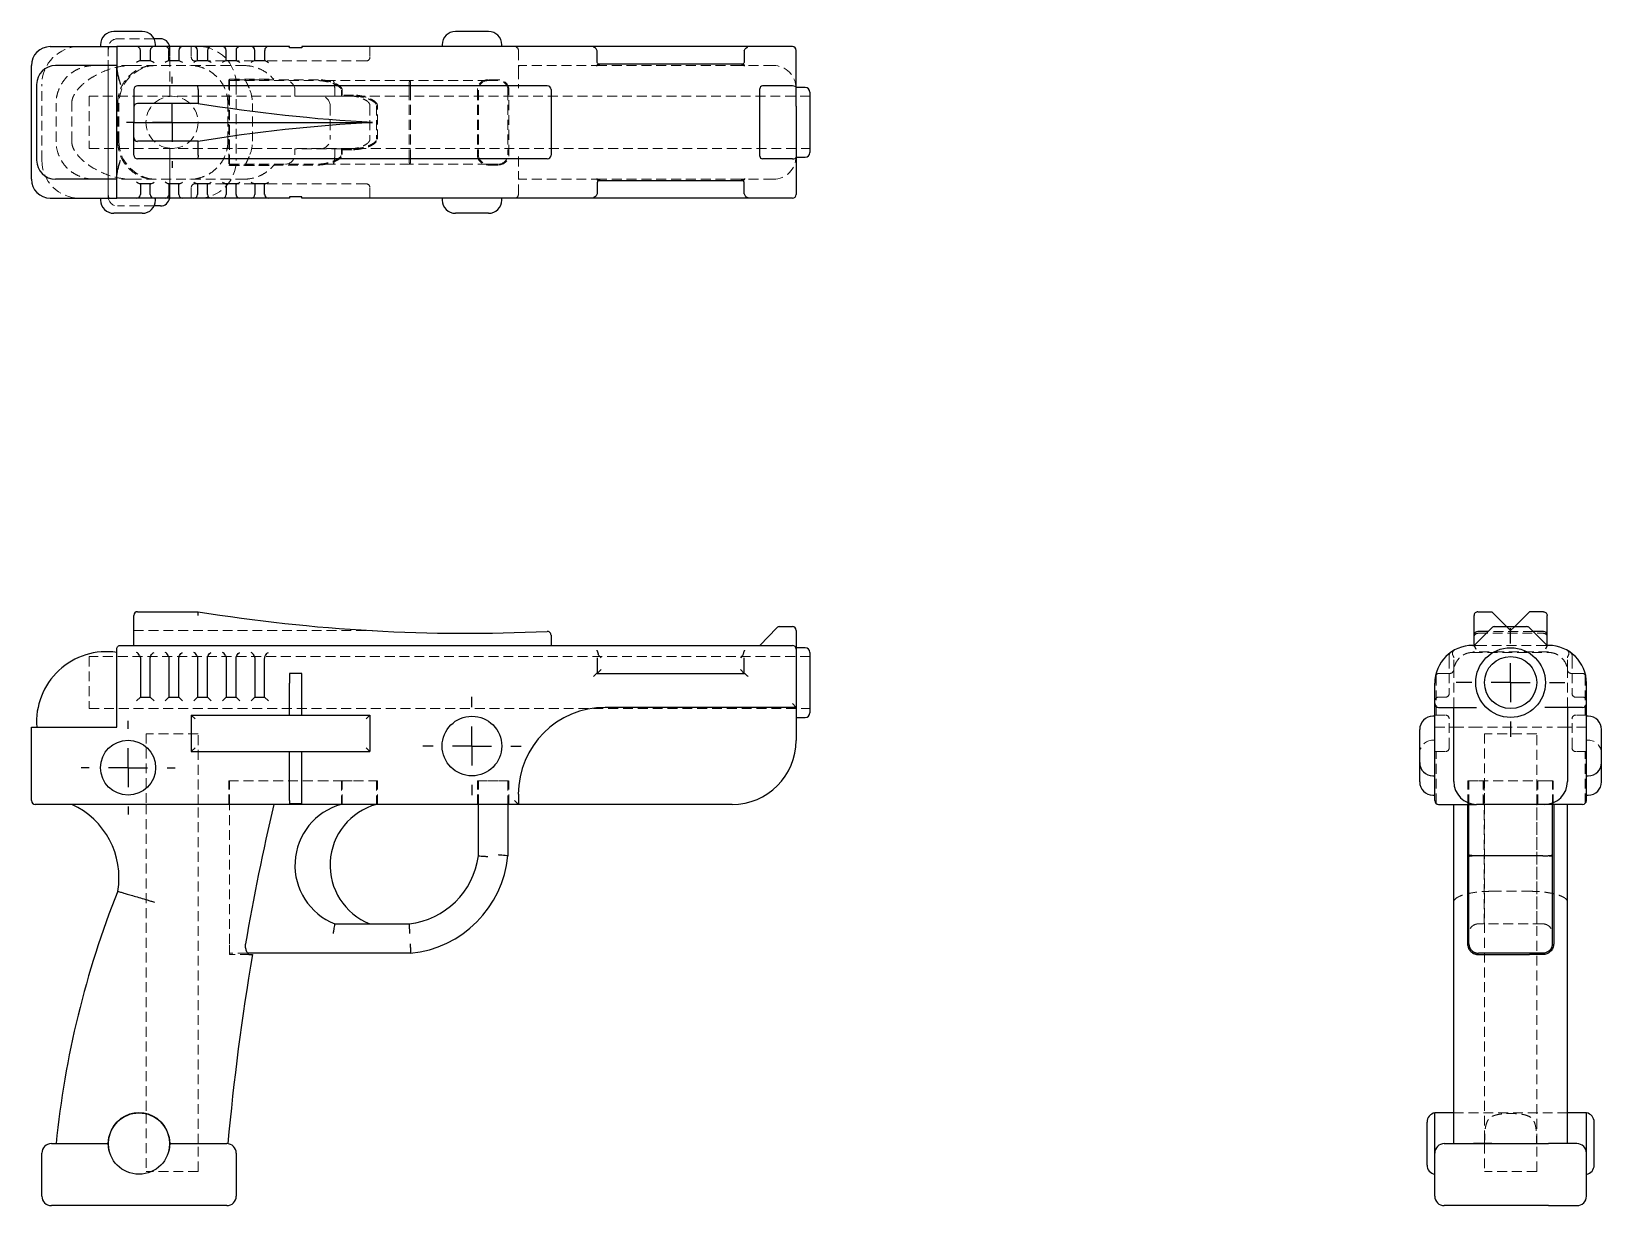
# Model space of a CAD drawing. Header units: millimetres. Extents: x 33 to 235, y 19 to 170.
import ezdxf

# ---------------------------------------------------------------- set-up
doc = ezdxf.new("R2010")
doc.units = ezdxf.units.MM
doc.linetypes.add('HIDDEN', pattern=[1.905, 1.27, -0.635])
doc.layers.add('10', color=7, linetype='Continuous')

# ---------------------------------------------------------------- blocks, each defined once
blk = doc.blocks.new('SW_CENTERMARKSYMBOL_0')
at = {"layer": '10', "color": 0}
for p, q in [((0, 5), (0, 6.03)), ((0, 0), (0, 2.5)), ((-5, 0), (-6.03, 0)), ((0, 0), (-2.5, 0)), ((0, 0), (0, -2.5)), ((0, 0), (2.5, 0)), ((5, 0), (6.03, 0)), ((0, -5), (0, -6.03))]:
    blk.add_line(p, q, dxfattribs=at)
blk = doc.blocks.new('SW_CENTERMARKSYMBOL_1')
at = {"layer": '10', "color": 0}
for p, q in [((0, 5), (0, 6.33)), ((0, 0), (0, 2.5)), ((-5, 0), (-6.33, 0)), ((0, 0), (-2.5, 0)), ((0, 0), (0, -2.5)), ((0, 0), (2.5, 0)), ((5, 0), (6.33, 0)), ((0, -5), (0, -6.33))]:
    blk.add_line(p, q, dxfattribs=at)
blk = doc.blocks.new('SW_CENTERMARKSYMBOL_2')
at = {"layer": '10', "color": 0}
for p, q in [((0, 5), (0, 5.85)), ((0, 0), (0, 2.5)), ((-5, 0), (-5.85, 0)), ((0, 0), (-2.5, 0)), ((0, 0), (0, -2.5)), ((0, 0), (2.5, 0)), ((5, 0), (5.85, 0)), ((0, -5), (0, -5.85))]:
    blk.add_line(p, q, dxfattribs=at)
blk = doc.blocks.new('SW_CENTERMARKSYMBOL_3')
at = {"layer": '10', "color": 0}
for p, q in [((0, 5), (0, 6.98)), ((0, 0), (0, 2.5)), ((-5, 0), (-6.98, 0)), ((0, 0), (-2.5, 0)), ((0, 0), (0, -2.5)), ((0, 0), (2.5, 0)), ((5, 0), (6.98, 0)), ((0, -5), (0, -6.98))]:
    blk.add_line(p, q, dxfattribs=at)

msp = doc.modelspace()

# ---------------------------------------------------------------- linework, layer by layer
at = {"color": 7, "linetype": 'Continuous', "lineweight": 25}
for p, q in [((47.24, 169.68), (43.59, 169.68)), ((91.72, 169.68), (87.47, 169.68)), ((35.43, 167.74), (43.97, 167.74)), ((41.88, 167.98), (41.88, 167.74)), ((43.97, 167.74), (43.97, 164.99)), ((46.51, 167.74), (43.97, 167.74)), ((48.75, 167.74), (46.51, 167.74)), ((50.19, 167.74), (48.75, 167.74)), ((49.57, 168.74), (48.77, 168.74)), ((48.95, 167.74), (48.95, 167.98)), ((52.42, 167.74), (50.19, 167.74)), ((53.86, 167.74), (52.42, 167.74)), ((56.1, 167.74), (53.86, 167.74)), ((57.54, 167.74), (56.1, 167.74)), ((59.77, 167.74), (57.54, 167.74)), ((61.21, 167.74), (59.77, 167.74)), ((63.45, 167.74), (61.21, 167.74)), ((66.17, 167.74), (63.45, 167.74)), ((66.17, 167.57), (66.17, 167.74)), ((67.73, 167.57), (66.17, 167.57)), ((67.73, 167.74), (67.73, 167.57)), ((130.74, 167.74), (67.73, 167.74)), ((85.76, 167.98), (85.76, 167.74)), ((93.42, 167.74), (93.42, 167.98)), ((48.36, 165.89), (46.9, 165.89)), ((47, 165.89), (47, 167.25)), ((48.26, 167.25), (48.26, 165.89)), ((52.04, 165.89), (50.57, 165.89)), ((50.67, 165.89), (50.67, 167.25)), ((51.94, 167.25), (51.94, 165.89)), ((55.71, 165.89), (54.25, 165.89)), ((54.35, 165.89), (54.35, 167.25)), ((55.61, 167.25), (55.61, 165.89)), ((59.39, 165.89), (57.92, 165.89)), ((58.02, 165.89), (58.02, 167.25)), ((59.29, 167.25), (59.29, 165.89)), ((63.07, 165.89), (61.6, 165.89)), ((61.7, 165.89), (61.7, 167.25)), ((62.96, 167.25), (62.96, 165.89)), ((105.68, 165.79), (105.68, 167.06)), ((124.44, 165.48), (105.78, 165.48)), ((124.54, 167.06), (124.54, 165.79)), ((131.22, 162.87), (131.22, 167.25)), ((33, 150.7), (33, 165.3)), ((43.97, 165.3), (36.1, 165.3)), ((43.97, 151.01), (43.97, 164.99)), ((33.67, 162.87), (33.67, 153.13)), ((46.14, 162.21), (46.14, 159.95)), ((54.36, 162.7), (46.63, 162.7)), ((99.26, 162.7), (54.36, 162.7)), ((54.4, 162.21), (54.4, 160.43)), ((99.75, 162.21), (99.75, 153.79)), ((126.56, 153.67), (126.56, 162.33)), ((130.74, 162.68), (126.91, 162.68)), ((131.22, 162.48), (131.22, 162.87)), ((132.39, 162.48), (131.22, 162.48)), ((131.22, 160.06), (131.22, 162.48)), ((133, 161.87), (133, 154.13)), ((46.14, 159.95), (46.14, 158)), ((54.4, 160.43), (46.63, 160.43)), ((131.22, 160.06), (131.22, 155.94)), ((46.14, 158), (76.83, 158)), ((46.14, 156.05), (46.14, 158)), ((46.14, 153.79), (46.14, 156.05)), ((54.4, 155.57), (46.63, 155.57)), ((54.4, 153.79), (54.4, 155.57)), ((131.22, 155.94), (131.22, 153.52)), ((54.36, 153.3), (46.63, 153.3)), ((99.26, 153.3), (54.36, 153.3)), ((130.74, 153.32), (126.91, 153.32)), ((131.22, 153.52), (132.39, 153.52)), ((131.22, 153.52), (131.22, 153.13)), ((131.22, 153.13), (131.22, 148.75)), ((43.97, 150.7), (36.1, 150.7)), ((43.97, 148.26), (43.97, 151.01)), ((48.36, 150.11), (46.9, 150.11)), ((47, 150.11), (47, 148.75)), ((48.26, 148.75), (48.26, 150.11)), ((52.04, 150.11), (50.57, 150.11)), ((50.67, 150.11), (50.67, 148.75)), ((51.94, 148.75), (51.94, 150.11)), ((55.71, 150.11), (54.25, 150.11)), ((54.35, 150.11), (54.35, 148.75)), ((55.61, 148.75), (55.61, 150.11)), ((59.39, 150.11), (57.92, 150.11)), ((58.02, 150.11), (58.02, 148.75)), ((59.29, 148.75), (59.29, 150.11)), ((63.07, 150.11), (61.6, 150.11)), ((61.7, 150.11), (61.7, 148.75)), ((62.96, 148.75), (62.96, 150.11)), ((105.68, 150.21), (105.68, 148.94)), ((105.78, 150.52), (124.44, 150.52)), ((124.54, 148.94), (124.54, 150.21)), ((35.43, 148.26), (43.97, 148.26)), ((41.88, 148.26), (41.88, 148.02)), ((46.51, 148.26), (43.97, 148.26)), ((48.75, 148.26), (46.51, 148.26)), ((50.19, 148.26), (48.75, 148.26)), ((49.57, 147.26), (48.77, 147.26)), ((48.95, 148.02), (48.95, 148.26)), ((52.42, 148.26), (50.19, 148.26)), ((53.86, 148.26), (52.42, 148.26)), ((56.1, 148.26), (53.86, 148.26)), ((57.54, 148.26), (56.1, 148.26)), ((59.77, 148.26), (57.54, 148.26)), ((61.21, 148.26), (59.77, 148.26)), ((63.45, 148.26), (61.21, 148.26)), ((66.17, 148.26), (63.45, 148.26)), ((67.73, 148.43), (66.17, 148.43)), ((66.17, 148.43), (66.17, 148.26)), ((67.73, 148.26), (67.73, 148.43)), ((130.74, 148.26), (67.73, 148.26)), ((85.76, 148.26), (85.76, 148.02)), ((93.42, 148.02), (93.42, 148.26)), ((47.24, 146.32), (43.59, 146.32)), ((91.72, 146.32), (87.47, 146.32)), ((46.63, 95.14), (54.4, 95.14)), ((218.79, 95.14), (220.57, 95.14)), ((222.48, 93.23), (220.57, 95.14)), ((223.52, 93.23), (225.43, 95.14)), ((227.21, 95.14), (225.43, 95.14)), ((46.14, 90.81), (46.14, 94.66)), ((126.56, 90.81), (128.75, 93.08)), ((129.1, 93.23), (130.74, 93.23)), ((218.3, 92.13), (218.3, 94.66)), ((218.32, 90.81), (220.59, 93.09)), ((220.94, 93.23), (225.06, 93.23)), ((227.68, 90.81), (225.41, 93.09)), ((227.7, 92.13), (227.7, 94.66)), ((44.45, 90.81), (130.74, 90.81)), ((99.75, 92.13), (99.75, 90.81)), ((131.22, 92.74), (131.22, 90.33)), ((218.13, 90.81), (218.32, 90.81)), ((218.3, 90.81), (218.3, 92.13)), ((218.32, 90.81), (218.52, 90.33)), ((220.12, 92.62), (218.79, 92.62)), ((227.21, 92.62), (225.88, 92.62)), ((227.68, 90.81), (227.48, 90.33)), ((227.87, 90.81), (227.68, 90.81)), ((227.7, 90.81), (227.7, 92.13)), ((43.97, 85.95), (43.97, 90.33)), ((47, 89.12), (47, 85.95)), ((48.26, 85.95), (48.26, 89.12)), ((50.67, 89.12), (50.67, 85.95)), ((51.94, 85.95), (51.94, 89.12)), ((54.35, 89.12), (54.35, 85.95)), ((55.61, 85.95), (55.61, 89.12)), ((58.02, 89.12), (58.02, 85.95)), ((59.29, 85.95), (59.29, 89.12)), ((61.7, 89.12), (61.7, 85.95)), ((62.96, 85.95), (62.96, 89.12)), ((105.68, 89.21), (105.68, 87.22)), ((105.89, 89.5), (106.17, 89.22)), ((124.34, 89.5), (124.06, 89.22)), ((124.54, 87.22), (124.54, 89.21)), ((132.39, 90.52), (131.22, 90.52)), ((131.22, 90.33), (131.22, 85.95)), ((133, 89.91), (133, 82.16)), ((67.73, 87.22), (66.17, 87.22)), ((66.17, 87.22), (66.17, 85.95)), ((67.73, 85.95), (67.73, 87.22)), ((105.67, 87.22), (124.56, 87.22)), ((106.17, 87.71), (105.68, 87.22)), ((124.06, 87.71), (124.54, 87.22)), ((43.97, 80.33), (43.97, 85.95)), ((47, 85.95), (47, 84.16)), ((48.26, 84.16), (48.26, 85.95)), ((50.67, 85.95), (50.67, 84.16)), ((51.94, 84.16), (51.94, 85.95)), ((54.35, 85.95), (54.35, 84.16)), ((55.61, 84.16), (55.61, 85.95)), ((58.02, 85.95), (58.02, 84.16)), ((59.29, 84.16), (59.29, 85.95)), ((61.7, 85.95), (61.7, 84.16)), ((62.96, 84.16), (62.96, 85.95)), ((66.17, 81.86), (66.17, 85.95)), ((67.73, 81.86), (67.73, 85.95)), ((131.22, 85.95), (131.22, 82.85)), ((213.26, 83.34), (213.26, 85.95)), ((232.74, 83.34), (232.74, 85.95)), ((46.51, 83.68), (47, 84.16)), ((47, 84.16), (48.26, 84.16)), ((48.26, 84.16), (48.75, 83.68)), ((50.19, 83.68), (50.67, 84.16)), ((50.67, 84.16), (51.94, 84.16)), ((51.94, 84.16), (52.42, 83.68)), ((53.86, 83.68), (54.35, 84.16)), ((54.35, 84.16), (55.61, 84.16)), ((55.61, 84.16), (56.1, 83.68)), ((57.54, 83.68), (58.02, 84.16)), ((58.02, 84.16), (59.29, 84.16)), ((59.29, 84.16), (59.77, 83.68)), ((61.21, 83.68), (61.7, 84.16)), ((61.7, 84.16), (62.96, 84.16)), ((62.96, 84.16), (63.45, 83.68)), ((131.22, 82.85), (106.71, 82.85)), ((130.74, 83.34), (131.22, 82.85)), ((131.22, 82.85), (131.22, 78.62)), ((213.26, 71.69), (213.26, 83.34)), ((213.75, 82.85), (218.62, 82.85)), ((215.7, 78.62), (215.7, 82.85)), ((232.25, 82.85), (227.38, 82.85)), ((230.3, 82.85), (230.3, 78.62)), ((232.74, 71.69), (232.74, 83.34)), ((53.53, 81.86), (66.17, 81.86)), ((53.53, 81.86), (53.53, 77.17)), ((53.53, 81.86), (54.02, 81.38)), ((66.17, 81.86), (67.73, 81.86)), ((67.73, 81.86), (76.48, 81.86)), ((76.48, 81.86), (75.99, 81.38)), ((76.48, 81.86), (76.48, 77.17)), ((131.22, 81.56), (132.39, 81.56)), ((213.26, 81.71), (213.02, 81.71)), ((232.98, 81.71), (232.74, 81.71)), ((33, 70.88), (33, 80.33)), ((33, 80.33), (35.43, 80.33)), ((35.43, 80.33), (43.97, 80.33)), ((211.32, 75.76), (211.32, 80.01)), ((234.68, 75.76), (234.68, 80.01)), ((54.02, 77.66), (53.53, 77.17)), ((53.53, 77.17), (66.17, 77.17)), ((66.17, 70.88), (66.17, 77.17)), ((66.17, 77.17), (67.73, 77.17)), ((67.73, 70.88), (67.73, 77.17)), ((67.73, 77.17), (76.48, 77.17)), ((75.99, 77.66), (76.48, 77.17)), ((215.7, 73.32), (215.7, 78.62)), ((230.3, 78.62), (230.3, 73.32)), ((211.32, 73.28), (211.32, 75.76)), ((234.68, 73.28), (234.68, 75.76)), ((213.02, 74.06), (213.26, 74.06)), ((232.74, 74.06), (232.98, 74.06)), ((66.17, 70.88), (66.17, 70.51)), ((67.73, 70.51), (67.73, 70.88)), ((95.06, 70.88), (95.55, 70.4)), ((95.55, 71.69), (95.55, 70.4)), ((213.02, 71.58), (213.26, 71.58)), ((213.26, 70.88), (213.26, 71.69)), ((232.74, 70.88), (232.74, 71.69)), ((232.74, 71.58), (232.98, 71.58)), ((35.43, 70.4), (33.49, 70.4)), ((95.55, 70.4), (35.43, 70.4)), ((66.17, 70.51), (67.73, 70.51)), ((90.41, 63.78), (90.41, 70.4)), ((94.2, 70.4), (94.2, 63.78)), ((123, 70.4), (95.55, 70.4)), ((213.75, 70.4), (218.62, 70.4)), ((215.7, 26.82), (215.7, 70.4)), ((217.47, 70.4), (217.47, 52.49)), ((217.64, 63.9), (217.64, 70.4)), ((227.38, 70.4), (218.62, 70.4)), ((232.25, 70.4), (227.38, 70.4)), ((228.36, 63.9), (228.36, 70.4)), ((228.53, 70.4), (228.53, 52.49)), ((230.3, 26.82), (230.3, 70.4)), ((217.64, 52.49), (217.64, 63.9)), ((227.14, 63.78), (218.86, 63.78)), ((228.36, 52.49), (228.36, 63.9)), ((71.96, 55.05), (81.51, 55.05)), ((81.71, 51.27), (60.79, 51.27)), ((227.14, 51.27), (218.86, 51.27)), ((220.57, 51.1), (225.43, 51.1)), ((215.7, 30.78), (213.26, 30.78)), ((213.26, 25.6), (213.26, 30.78)), ((232.74, 30.78), (230.3, 30.78)), ((232.74, 25.6), (232.74, 30.78)), ((212.26, 24.07), (212.26, 29.57)), ((233.74, 24.07), (233.74, 29.57)), ((35.56, 26.82), (39.21, 26.82)), ((39.21, 26.82), (42.86, 26.82)), ((50.79, 26.82), (54.44, 26.82)), ((54.44, 26.82), (58.09, 26.82)), ((58.23, 26.82), (58.19, 26.82)), ((214.48, 26.82), (218.13, 26.82)), ((218.13, 26.82), (220.57, 26.82)), ((220.57, 26.82), (225.43, 26.82)), ((225.43, 26.82), (227.87, 26.82)), ((231.52, 26.82), (227.87, 26.82)), ((34.34, 20.07), (34.34, 25.6)), ((59.31, 25.6), (59.31, 20.07)), ((213.26, 20.07), (213.26, 25.6)), ((232.74, 20.07), (232.74, 25.6)), ((39.21, 18.86), (35.56, 18.86)), ((54.44, 18.86), (39.21, 18.86)), ((58.09, 18.86), (54.44, 18.86)), ((218.13, 18.86), (214.48, 18.86)), ((227.87, 18.86), (218.13, 18.86)), ((227.87, 18.86), (231.52, 18.86))]:
    msp.add_line(p, q, dxfattribs=at)
at = {"color": 7, "linetype": 'HIDDEN', "lineweight": 18}
for p, q in [((42.86, 167.74), (42.86, 166.52)), ((48.77, 168.74), (44.08, 168.74)), ((50.79, 166.52), (50.79, 167.74)), ((53.53, 167.74), (53.53, 166.37)), ((76.48, 167.74), (76.48, 166.37)), ((42.86, 149.48), (42.86, 166.52)), ((50.79, 161.34), (50.79, 166.52)), ((54.25, 165.89), (54.02, 165.89)), ((57.92, 165.89), (55.71, 165.89)), ((61.6, 165.89), (59.39, 165.89)), ((75.99, 165.89), (63.07, 165.89)), ((95.55, 167.25), (95.55, 164.81)), ((42.86, 150.7), (42.86, 165.3)), ((45.86, 165.3), (43.97, 165.3)), ((45.86, 165.3), (60.26, 165.3)), ((50.79, 161.34), (50.79, 165.3)), ((58.34, 163.48), (58.34, 152.52)), ((69.87, 163.48), (58.34, 163.48)), ((58.46, 163.53), (64.12, 163.53)), ((58.46, 163.53), (58.46, 163.36)), ((92.99, 163.48), (91.62, 163.48)), ((95.55, 164.81), (95.55, 162.38)), ((106.17, 165.3), (95.67, 165.3)), ((124.06, 165.3), (106.17, 165.3)), ((128.3, 165.3), (124.06, 165.3)), ((33.69, 153.13), (33.69, 162.87)), ((34.34, 153.13), (34.34, 162.87)), ((58.46, 163.36), (58.46, 152.64)), ((58.46, 163.36), (69.87, 163.36)), ((59.31, 162.87), (59.31, 153.13)), ((66.85, 162.14), (66.85, 161.38)), ((72.81, 161.38), (66.85, 161.38)), ((71.74, 163.36), (69.87, 163.36)), ((81.58, 163.36), (71.74, 163.36)), ((71.96, 162.14), (71.96, 161.38)), ((72.81, 162.14), (72.81, 161.38)), ((72.81, 161.38), (74.38, 161.38)), ((72.93, 161.51), (72.93, 162.14)), ((74.38, 161.51), (72.93, 161.51)), ((81.51, 162.14), (81.51, 153.86)), ((91.62, 163.36), (81.58, 163.36)), ((81.71, 162.14), (81.71, 153.86)), ((90.28, 162.14), (90.28, 153.86)), ((90.41, 162.14), (90.41, 153.86)), ((91.62, 163.36), (92.99, 163.36)), ((94.2, 162.14), (94.2, 153.86)), ((94.32, 153.86), (94.32, 162.14)), ((36.17, 155.57), (36.17, 160.43)), ((38.18, 155.57), (38.18, 160.43)), ((40.42, 161.35), (40.42, 154.65)), ((133, 161.35), (40.42, 161.35)), ((44.1, 155.57), (44.1, 160.43)), ((44.25, 155.57), (44.25, 160.43)), ((58.23, 155.57), (58.23, 160.43)), ((61.38, 155.57), (61.38, 160.43)), ((71.36, 160.17), (71.36, 155.83)), ((76.48, 160.17), (76.48, 155.83)), ((77.32, 160.17), (77.32, 155.83)), ((77.44, 155.83), (77.44, 160.17)), ((40.42, 154.65), (133, 154.65)), ((50.79, 150.7), (50.79, 154.66)), ((50.79, 149.48), (50.79, 154.66)), ((72.81, 154.62), (66.85, 154.62)), ((66.85, 154.62), (66.85, 153.86)), ((71.96, 153.86), (71.96, 154.62)), ((72.81, 154.62), (74.38, 154.62)), ((72.81, 153.86), (72.81, 154.62)), ((72.93, 154.49), (74.38, 154.49)), ((72.93, 153.86), (72.93, 154.49)), ((95.55, 153.62), (95.55, 151.19)), ((58.34, 152.52), (69.87, 152.52)), ((58.46, 152.64), (58.46, 152.47)), ((58.46, 152.64), (69.87, 152.64)), ((58.46, 152.47), (64.12, 152.47)), ((71.74, 152.64), (69.87, 152.64)), ((81.58, 152.64), (71.74, 152.64)), ((91.62, 152.64), (81.58, 152.64)), ((91.62, 152.64), (92.99, 152.64)), ((91.62, 152.52), (92.99, 152.52)), ((42.86, 149.48), (42.86, 148.26)), ((45.86, 150.7), (43.97, 150.7)), ((45.86, 150.7), (60.26, 150.7)), ((50.79, 148.26), (50.79, 149.48)), ((53.53, 148.26), (53.53, 149.63)), ((54.25, 150.11), (54.02, 150.11)), ((57.92, 150.11), (55.71, 150.11)), ((61.6, 150.11), (59.39, 150.11)), ((75.99, 150.11), (63.07, 150.11)), ((76.48, 148.26), (76.48, 149.63)), ((95.55, 148.75), (95.55, 151.19)), ((106.17, 150.7), (95.67, 150.7)), ((105.78, 150.52), (105.8, 150.53)), ((124.06, 150.7), (106.17, 150.7)), ((128.3, 150.7), (124.06, 150.7)), ((124.44, 150.52), (124.42, 150.53)), ((48.77, 147.26), (44.08, 147.26)), ((223, 92.71), (222.48, 93.23)), ((223, 92.71), (223.52, 93.23)), ((46.14, 92.71), (76.83, 92.71)), ((218.32, 90.81), (218.67, 90.81)), ((218.67, 90.81), (227.33, 90.81)), ((218.79, 92.62), (218.79, 92.62)), ((218.79, 92.37), (227.21, 92.37)), ((225.88, 92.62), (220.12, 92.62)), ((227.21, 92.62), (227.21, 92.62)), ((227.68, 90.81), (227.33, 90.81)), ((40.42, 89.38), (40.42, 82.69)), ((133, 89.38), (40.42, 89.38)), ((215.11, 89.12), (215.11, 84.65)), ((215.7, 87.71), (215.7, 89.22)), ((227.87, 90.01), (218.13, 90.01)), ((218.13, 89.91), (227.87, 89.91)), ((230.3, 87.71), (230.3, 89.22)), ((230.89, 89.12), (230.89, 84.65)), ((213.43, 81.86), (213.43, 87.22)), ((213.94, 87.22), (215.21, 87.22)), ((215.7, 87.44), (215.7, 87.57)), ((215.7, 82.85), (215.7, 87.44)), ((230.3, 87.44), (230.3, 87.57)), ((230.3, 82.85), (230.3, 87.44)), ((232.06, 87.22), (230.79, 87.22)), ((232.57, 81.86), (232.57, 87.22)), ((213.75, 84.16), (214.63, 84.16)), ((232.25, 84.16), (231.37, 84.16)), ((40.42, 82.69), (133, 82.69)), ((213.26, 81.86), (214.63, 81.86)), ((215.11, 77.66), (215.11, 81.38)), ((230.89, 77.66), (230.89, 81.38)), ((232.74, 81.86), (231.37, 81.86)), ((54.41, 79.47), (47.72, 79.47)), ((47.72, 79.47), (47.72, 70.4)), ((54.41, 70.4), (54.41, 79.47)), ((213.26, 80.33), (215.7, 80.33)), ((218.13, 80.33), (227.87, 80.33)), ((226.35, 79.47), (219.65, 79.47)), ((219.65, 79.47), (219.65, 70.4)), ((226.35, 70.4), (226.35, 79.47)), ((232.74, 80.33), (230.3, 80.33)), ((213.26, 78.64), (213.02, 78.64)), ((213.26, 77.17), (214.63, 77.17)), ((213.43, 70.51), (213.43, 77.17)), ((232.74, 77.17), (231.37, 77.17)), ((232.57, 70.51), (232.57, 77.17)), ((232.98, 78.64), (232.74, 78.64)), ((58.34, 70.4), (58.34, 73.44)), ((58.34, 73.44), (69.87, 73.44)), ((58.46, 70.4), (58.46, 73.44)), ((72.81, 73.44), (72.81, 70.4)), ((72.81, 73.44), (72.93, 73.44)), ((72.93, 70.4), (72.93, 73.44)), ((72.93, 73.44), (74.38, 73.44)), ((77.32, 73.44), (77.32, 70.4)), ((77.44, 70.4), (77.44, 73.44)), ((90.28, 70.4), (90.28, 73.44)), ((90.28, 73.44), (91.62, 73.44)), ((90.41, 70.4), (90.41, 73.44)), ((91.62, 73.44), (92.99, 73.44)), ((92.99, 73.44), (94.32, 73.44)), ((94.2, 73.44), (94.2, 70.4)), ((94.32, 70.4), (94.32, 73.44)), ((217.52, 70.4), (217.52, 73.44)), ((217.52, 73.44), (218.86, 73.44)), ((217.64, 70.4), (217.64, 73.44)), ((218.86, 73.44), (227.14, 73.44)), ((219.49, 70.4), (219.49, 73.44)), ((219.62, 73.44), (219.62, 70.4)), ((226.38, 73.44), (226.38, 70.4)), ((226.51, 70.4), (226.51, 73.44)), ((227.14, 73.44), (228.48, 73.44)), ((228.36, 70.4), (228.36, 73.44)), ((228.48, 70.4), (228.48, 73.44)), ((47.72, 70.4), (47.72, 30.68)), ((54.41, 26.82), (54.41, 70.4)), ((58.46, 52.49), (58.46, 70.4)), ((219.62, 55.05), (219.62, 70.4)), ((219.65, 70.4), (219.65, 26.82)), ((226.35, 26.82), (226.35, 70.4)), ((226.38, 55.05), (226.38, 70.4)), ((220.57, 59.23), (225.43, 59.23)), ((227.14, 55.05), (218.86, 55.05)), ((58.46, 51.1), (58.46, 52.49)), ((60.79, 51.27), (58.46, 51.27)), ((61.07, 51.1), (58.46, 51.1)), ((47.72, 30.68), (47.72, 23.24)), ((230.3, 30.78), (215.7, 30.78)), ((230.3, 30.78), (215.7, 30.78)), ((54.41, 23.24), (54.41, 26.82)), ((219.65, 26.82), (219.65, 23.24)), ((226.35, 23.24), (226.35, 26.82)), ((54.41, 23.24), (47.72, 23.24)), ((226.35, 23.24), (219.65, 23.24))]:
    msp.add_line(p, q, dxfattribs=at)
msp.add_circle((51.06, 158), 3.35, dxfattribs=at)
at = {"color": 7, "linetype": 'Continuous', "lineweight": 25}
for centre, radius in [((223, 86.04), 4.48), ((223, 86.04), 3.35), ((89.59, 77.89), 3.83), ((45.42, 75.11), 3.53), ((46.82, 26.82), 3.94)]:
    msp.add_circle(centre, radius, dxfattribs=at)
for centre, radius, start, end in [((43.59, 167.98), 1.7, 90, 180), ((47.24, 167.98), 1.7, 0, 90), ((87.47, 167.98), 1.7, 90, 180), ((91.72, 167.98), 1.7, 0, 90), ((35.43, 165.3), 2.43, 90, 180), ((46.51, 167.25), 0.487, 0, 90), ((48.75, 167.25), 0.487, 90, 180), ((49.57, 167.52), 1.22, 10.3698, 90), ((50.19, 167.25), 0.487, 0, 90), ((52.42, 167.25), 0.487, 90, 180), ((53.86, 167.25), 0.487, 0, 90), ((56.1, 167.25), 0.487, 90, 180), ((57.54, 167.25), 0.487, 0, 90), ((59.77, 167.25), 0.487, 90, 180), ((61.21, 167.25), 0.487, 0, 90), ((63.45, 167.25), 0.487, 90, 180), ((130.74, 167.25), 0.487, 0, 90), ((36.1, 162.87), 2.43, 90, 180), ((46.63, 162.21), 0.487, 90, 180), ((99.26, 162.21), 0.487, 0, 90), ((132.39, 161.87), 0.609, 0, 90), ((46.63, 159.95), 0.487, 90, 180), ((88.93, 373.95), 216.28, 260.8151, 266.7926), ((88.93, -57.95), 216.28, 93.2074, 99.1849), ((46.63, 156.05), 0.487, 180, 270), ((46.63, 153.79), 0.487, 180, 270), ((99.26, 153.79), 0.487, 270, 0), ((132.39, 154.13), 0.609, 270, 0), ((36.1, 153.13), 2.43, 180, 270), ((35.43, 150.7), 2.43, 180, 270), ((43.59, 148.02), 1.7, 180, 270), ((46.51, 148.75), 0.487, 270, 0), ((47.24, 148.02), 1.7, 270, 0), ((48.75, 148.75), 0.487, 180, 270), ((49.57, 148.48), 1.22, 270, 349.6302), ((50.19, 148.75), 0.487, 270, 0), ((52.42, 148.75), 0.487, 180, 270), ((53.86, 148.75), 0.487, 270, 0), ((56.1, 148.75), 0.487, 180, 270), ((57.54, 148.75), 0.487, 270, 0), ((59.77, 148.75), 0.487, 180, 270), ((61.21, 148.75), 0.487, 270, 0), ((63.45, 148.75), 0.487, 180, 270), ((87.47, 148.02), 1.7, 180, 270), ((91.72, 148.02), 1.7, 270, 0), ((130.74, 148.75), 0.487, 270, 0), ((46.63, 94.66), 0.487, 90, 180), ((88.93, 308.65), 216.28, 260.8151, 272.732), ((129.1, 92.74), 0.487, 90, 136.0097), ((130.74, 92.74), 0.487, 0, 90), ((220.94, 92.74), 0.487, 90, 135), ((225.06, 92.74), 0.487, 45, 90), ((99.26, 92.13), 0.487, 0, 92.732), ((130.74, 90.33), 0.487, 0, 90), ((218.13, 85.95), 4.87, 90, 180), ((218.79, 92.13), 0.487, 89.9674, 179.9674), ((227.21, 92.13), 0.487, 0.0326, 90.0326), ((227.87, 85.95), 4.87, 0, 90), ((42.67, 81), 9.01, 81.7416, 184.2813), ((132.39, 89.91), 0.609, 0, 90), ((106.71, 71.69), 11.17, 90, 180), ((213.75, 83.34), 0.487, 180, 270), ((232.25, 83.34), 0.487, 270, 0), ((132.39, 82.16), 0.609, 270, 0), ((213.02, 80.01), 1.7, 90, 180), ((232.98, 80.01), 1.7, 0, 90), ((123, 78.62), 8.23, 270, 0), ((213.02, 75.76), 1.7, 180, 270), ((232.98, 75.76), 1.7, 270, 0), ((213.02, 73.28), 1.7, 180, 270), ((218.62, 73.32), 2.92, 180, 270), ((227.38, 73.32), 2.92, 270, 0), ((232.98, 73.28), 1.7, 270, 0), ((33.49, 70.88), 0.487, 180, 270), ((213.75, 70.88), 0.487, 180, 270), ((232.25, 70.88), 0.487, 270, 0), ((33.95, 61), 10.3, 350.0784, 65.7432), ((375.44, -1.98), 319.62, 166.912, 170.1874), ((74.95, 62.58), 8.1, 105.3259, 248.3744), ((79.46, 62.58), 8.1, 105.3259, 248.3744), ((80.36, 65.12), 10.14, 276.5311, 352.4265), ((80.36, 65.12), 13.91, 275.5746, 354.4882), ((154.84, 14.98), 119.26, 158.2198, 174.3016), ((375.44, -1.98), 318.51, 170.4062, 174.8122), ((46.82, 26.82), 3.96, 342.116, 197.884), ((213.48, 29.57), 1.22, 100.3698, 180), ((232.52, 29.57), 1.22, 0, 79.6302), ((35.56, 25.6), 1.22, 90, 180), ((58.09, 25.6), 1.22, 0, 90), ((214.48, 25.6), 1.22, 90, 180), ((231.52, 25.6), 1.22, 0, 90), ((213.48, 24.07), 1.22, 180, 259.6302), ((232.52, 24.07), 1.22, 280.3698, 360), ((35.56, 20.07), 1.22, 180, 270), ((58.09, 20.07), 1.22, 270, 0), ((214.48, 20.07), 1.22, 180, 270), ((231.52, 20.07), 1.22, 270, 0)]:
    msp.add_arc(centre, radius, start, end, dxfattribs=at)
at = {"color": 7, "linetype": 'HIDDEN', "lineweight": 18}
for centre, radius, start, end in [((39.21, 162.87), 4.87, 90, 180), ((44.08, 167.52), 1.22, 90, 169.6302), ((54.44, 162.87), 4.87, 0, 90), ((95.06, 167.25), 0.487, 0, 90), ((54.02, 166.37), 0.487, 180, 270), ((75.99, 166.37), 0.487, 270, 0), ((106.17, 165.79), 0.487, 235.0882, 270), ((124.06, 165.79), 0.487, 270, 304.9118), ((49.12, 160.43), 4.87, 90, 180), ((91.62, 162.14), 1.34, 90, 180), ((92.99, 162.14), 1.34, 0, 90), ((128.3, 162.38), 2.92, 0, 90), ((65.63, 162.14), 1.22, 360, 90), ((70.14, 160.17), 1.22, 0, 90), ((91.62, 162.14), 1.22, 90, 180), ((92.99, 162.14), 1.22, 0, 90), ((49.12, 155.57), 4.87, 180, 270), ((70.14, 155.83), 1.22, 270, 360), ((65.63, 153.86), 1.22, 270, 0), ((91.62, 153.86), 1.34, 180, 270), ((91.62, 153.86), 1.22, 180, 270), ((92.99, 153.86), 1.34, 270, 0), ((92.99, 153.86), 1.22, 270, 0), ((128.3, 153.62), 2.92, 270, 0), ((39.21, 153.13), 4.87, 180, 270), ((54.44, 153.13), 4.87, 270, 0), ((54.02, 149.63), 0.487, 90, 180), ((75.99, 149.63), 0.487, 0, 90), ((106.17, 150.21), 0.487, 90, 124.9118), ((124.06, 150.21), 0.487, 55.0882, 90), ((44.08, 148.48), 1.22, 190.3698, 270), ((95.06, 148.75), 0.487, 270, 0), ((218.79, 91.88), 0.487, 90, 180), ((227.21, 91.88), 0.487, 0, 90), ((215.21, 89.22), 0.487, 0, 34.9118), ((230.79, 89.22), 0.487, 145.0882, 180), ((215.21, 87.71), 0.487, 270, 0), ((230.79, 87.71), 0.487, 180, 270), ((213.75, 83.68), 0.487, 90, 180), ((214.63, 84.65), 0.487, 270, 0), ((231.37, 84.65), 0.487, 180, 270), ((232.25, 83.68), 0.487, 0, 90), ((214.63, 81.38), 0.487, 0, 90), ((231.37, 81.38), 0.487, 90, 180), ((213.02, 76.94), 1.7, 90, 180), ((214.63, 77.66), 0.487, 270, 0), ((231.37, 77.66), 0.487, 180, 270), ((232.98, 76.94), 1.7, 360, 90)]:
    msp.add_arc(centre, radius, start, end, dxfattribs=at)
at = {"color": 7, "linetype": 'Continuous', "lineweight": 25}
for centre, major_axis, ratio, start_param, end_param in [((127.24, 161.99), (0.579, -0.6), 0.584015, 2.628227, 3.685658), ((130.74, 162.48), (0.487, 0), 0.414214, 0, 1.570796), ((127.24, 154.01), (0.579, 0.6), 0.584015, 2.597527, 3.654958), ((130.74, 153.52), (0.487, 0), 0.414214, 4.712389, 6.283185)]:
    msp.add_ellipse(centre, major_axis=major_axis, ratio=ratio, start_param=start_param, end_param=end_param, dxfattribs=at)
at = {"color": 7, "linetype": 'HIDDEN', "lineweight": 18}
for points, knots in [([(42.86, 166.52), (42.86, 166.68), (42.86, 166.84), (42.86, 167.14), (42.87, 167.27), (42.89, 167.5), (42.9, 167.59), (42.96, 167.71), (43, 167.74), (43.05, 167.74)], [0, 0, 0, 0, 0.25, 0.25, 0.5, 0.5, 0.75, 0.75, 1, 1, 1, 1]), ([(50.59, 167.74), (50.64, 167.74), (50.68, 167.71), (50.73, 167.62), (50.74, 167.58), (50.76, 167.49), (50.76, 167.44), (50.78, 167.28), (50.78, 167.14), (50.79, 166.84), (50.79, 166.68), (50.79, 166.52)], [0, 0, 0, 0, 0.25, 0.25, 0.375, 0.375, 0.5, 0.5, 0.75, 0.75, 1, 1, 1, 1]), ([(41.07, 165.3), (40.74, 165.3), (40.43, 165.27), (39.96, 165.18), (39.8, 165.14), (39.5, 165.05), (39.34, 164.99), (38.9, 164.81), (38.62, 164.66), (38.09, 164.31), (37.84, 164.11), (37.38, 163.66), (37.18, 163.41), (36.82, 162.88), (36.67, 162.6), (36.43, 162.01), (36.33, 161.71), (36.2, 161.08), (36.17, 160.76), (36.17, 160.43)], [0, 0, 0, 0, 0.125, 0.125, 0.1875, 0.1875, 0.25, 0.25, 0.375, 0.375, 0.5, 0.5, 0.625, 0.625, 0.75, 0.75, 0.875, 0.875, 1, 1, 1, 1]), ([(38.18, 160.43), (38.18, 160.64), (38.21, 160.84), (38.33, 161.23), (38.42, 161.42), (38.72, 161.96), (38.98, 162.28), (39.55, 162.86), (39.86, 163.12), (40.52, 163.6), (40.86, 163.82), (41.92, 164.42), (42.67, 164.73), (43.84, 165.07), (44.24, 165.15), (45.05, 165.27), (45.45, 165.3), (45.86, 165.3)], [0, 0, 0, 0, 0.0625, 0.0625, 0.125, 0.125, 0.25, 0.25, 0.375, 0.375, 0.5, 0.5, 0.75, 0.75, 0.875, 0.875, 1, 1, 1, 1]), ([(43.97, 165.04), (43.97, 165.12), (43.97, 165.28), (43.97, 165.29), (43.97, 165.3)], [0, 0, 0, 0, 0.463724, 1, 1, 1, 1]), ([(44.1, 160.43), (44.1, 160.76), (44.13, 161.07), (44.25, 161.7), (44.34, 162.01), (44.57, 162.6), (44.72, 162.88), (45.06, 163.4), (45.26, 163.65), (45.69, 164.1), (45.93, 164.3), (46.44, 164.66), (46.71, 164.81), (47.28, 165.05), (47.57, 165.15), (48.02, 165.24), (48.17, 165.26), (48.48, 165.3), (48.63, 165.3), (48.79, 165.3)], [0, 0, 0, 0, 0.125, 0.125, 0.25, 0.25, 0.375, 0.375, 0.5, 0.5, 0.625, 0.625, 0.75, 0.75, 0.875, 0.875, 0.9375, 0.9375, 1, 1, 1, 1]), ([(58.23, 160.43), (58.23, 160.76), (58.2, 161.07), (58.08, 161.7), (57.98, 162.01), (57.74, 162.6), (57.59, 162.88), (57.23, 163.4), (57.02, 163.65), (56.57, 164.1), (56.33, 164.3), (55.79, 164.66), (55.51, 164.81), (54.92, 165.05), (54.62, 165.15), (53.99, 165.27), (53.67, 165.3), (53.35, 165.3)], [0, 0, 0, 0, 0.125, 0.125, 0.25, 0.25, 0.375, 0.375, 0.5, 0.5, 0.625, 0.625, 0.75, 0.75, 0.875, 0.875, 1, 1, 1, 1]), ([(60.26, 165.3), (60.63, 165.3), (60.99, 165.26), (61.7, 165.11), (62.06, 164.99), (62.72, 164.69), (63.03, 164.5), (63.62, 164.06), (63.89, 163.81), (64.12, 163.53)], [0, 0, 0, 0, 0.25, 0.25, 0.5, 0.5, 0.75, 0.75, 1, 1, 1, 1]), ([(60.5, 163.53), (60.48, 163.53), (60.47, 163.52), (60.47, 163.48), (60.48, 163.45), (60.51, 163.37), (60.53, 163.33), (60.58, 163.22), (60.61, 163.16), (60.71, 162.97), (60.78, 162.82), (60.93, 162.49), (61, 162.32), (61.07, 162.14)], [0, 0, 0, 0, 0.125, 0.125, 0.25, 0.25, 0.375, 0.375, 0.5, 0.5, 0.75, 0.75, 1, 1, 1, 1]), ([(72.93, 162.14), (72.93, 162.19), (72.91, 162.28), (72.85, 162.4), (72.78, 162.5), (72.67, 162.62), (72.52, 162.73), (72.33, 162.85), (72.14, 162.95), (71.88, 163.07), (71.55, 163.19), (71.14, 163.31), (70.72, 163.4), (70.3, 163.46), (70.02, 163.48), (69.87, 163.48)], [0, 0, 0, 0, 0.000220605, 0.00044121, 0.000661815, 0.00088242, 0.00132363, 0.001764839, 0.002206049, 0.002647259, 0.003529679, 0.004412098, 0.005294518, 0.006176938, 0.007059357, 0.007059357, 0.007059357, 0.007059357]), ([(95.67, 165.3), (95.63, 165.3), (95.6, 165.26), (95.56, 165.09), (95.55, 164.97), (95.55, 164.81)], [0, 0, 0, 0, 0.5, 0.5, 1, 1, 1, 1]), ([(69.87, 163.36), (70.15, 163.36), (70.43, 163.33), (70.97, 163.23), (71.24, 163.16), (71.64, 163.03), (71.77, 162.98), (72.02, 162.87), (72.15, 162.81), (72.39, 162.67), (72.51, 162.59), (72.66, 162.45), (72.71, 162.4), (72.78, 162.28), (72.81, 162.21), (72.81, 162.14)], [0, 0, 0, 0, 0.25, 0.25, 0.5, 0.5, 0.625, 0.625, 0.75, 0.75, 0.875, 0.875, 0.9375, 0.9375, 1, 1, 1, 1]), ([(71.96, 162.14), (71.96, 162.3), (71.96, 162.46), (71.93, 162.76), (71.92, 162.89), (71.88, 163.11), (71.85, 163.2), (71.8, 163.32), (71.77, 163.36), (71.74, 163.36)], [0, 0, 0, 0, 0.25, 0.25, 0.5, 0.5, 0.75, 0.75, 1, 1, 1, 1]), ([(76.48, 160.17), (76.48, 160.29), (76.42, 160.41), (76.27, 160.61), (76.18, 160.69), (75.87, 160.91), (75.65, 161.02), (75.19, 161.2), (74.95, 161.27), (74.47, 161.36), (74.22, 161.38), (73.97, 161.38)], [0, 0, 0, 0, 0.125, 0.125, 0.25, 0.25, 0.5, 0.5, 0.75, 0.75, 1, 1, 1, 1]), ([(77.44, 160.17), (77.44, 160.22), (77.43, 160.31), (77.37, 160.43), (77.29, 160.53), (77.18, 160.64), (77.03, 160.76), (76.85, 160.87), (76.65, 160.98), (76.39, 161.1), (76.06, 161.22), (75.65, 161.34), (75.23, 161.43), (74.81, 161.49), (74.53, 161.51), (74.38, 161.51)], [0, 0, 0, 0, 0.000220605, 0.00044121, 0.000661815, 0.00088242, 0.00132363, 0.001764839, 0.002206049, 0.002647259, 0.003529679, 0.004412098, 0.005294518, 0.006176938, 0.007059357, 0.007059357, 0.007059357, 0.007059357]), ([(74.38, 161.38), (74.66, 161.38), (74.94, 161.36), (75.48, 161.26), (75.75, 161.19), (76.15, 161.06), (76.28, 161.01), (76.54, 160.9), (76.66, 160.84), (76.91, 160.7), (77.02, 160.62), (77.18, 160.48), (77.22, 160.43), (77.3, 160.31), (77.32, 160.24), (77.32, 160.17)], [0, 0, 0, 0, 0.25, 0.25, 0.5, 0.5, 0.625, 0.625, 0.75, 0.75, 0.875, 0.875, 0.9375, 0.9375, 1, 1, 1, 1]), ([(81.51, 162.14), (81.51, 162.3), (81.51, 162.46), (81.52, 162.75), (81.52, 162.89), (81.54, 163.11), (81.54, 163.2), (81.56, 163.32), (81.57, 163.36), (81.58, 163.36)], [0, 0, 0, 0, 0.25, 0.25, 0.5, 0.5, 0.75, 0.75, 1, 1, 1, 1]), ([(81.65, 163.36), (81.65, 163.35), (81.65, 163.35), (81.66, 163.34), (81.66, 163.31), (81.67, 163.28), (81.67, 163.25), (81.68, 163.21), (81.68, 163.17), (81.68, 163.13), (81.69, 163.09), (81.69, 163.05), (81.69, 163.01), (81.69, 162.97), (81.7, 162.94), (81.7, 162.91), (81.7, 162.84), (81.7, 162.74), (81.71, 162.57), (81.71, 162.36), (81.71, 162.22), (81.71, 162.14)], [0, 0, 0, 0, 0.060304, 0.117563, 0.171777, 0.222945, 0.271068, 0.316145, 0.358176, 0.397161, 0.433099, 0.46599, 0.495835, 0.522632, 0.546383, 0.567087, 0.584744, 0.670705, 0.768571, 0.878337, 1, 1, 1, 1]), ([(50.56, 161.3), (50.6, 161.31), (50.77, 161.34), (50.78, 161.34), (50.79, 161.34)], [0, 0, 0, 0, 0.271041, 1, 1, 1, 1]), ([(41.07, 150.7), (40.74, 150.7), (40.43, 150.73), (39.96, 150.82), (39.8, 150.86), (39.5, 150.95), (39.34, 151.01), (38.9, 151.19), (38.62, 151.34), (38.09, 151.69), (37.84, 151.89), (37.38, 152.34), (37.18, 152.59), (36.82, 153.12), (36.67, 153.4), (36.43, 153.99), (36.33, 154.29), (36.2, 154.92), (36.17, 155.24), (36.17, 155.57)], [0, 0, 0, 0, 0.125, 0.125, 0.1875, 0.1875, 0.25, 0.25, 0.375, 0.375, 0.5, 0.5, 0.625, 0.625, 0.75, 0.75, 0.875, 0.875, 1, 1, 1, 1]), ([(38.18, 155.57), (38.18, 155.36), (38.21, 155.16), (38.33, 154.77), (38.42, 154.58), (38.72, 154.04), (38.98, 153.72), (39.55, 153.14), (39.86, 152.88), (40.52, 152.4), (40.86, 152.18), (41.92, 151.58), (42.67, 151.27), (43.84, 150.93), (44.24, 150.85), (45.05, 150.73), (45.45, 150.7), (45.86, 150.7)], [0, 0, 0, 0, 0.0625, 0.0625, 0.125, 0.125, 0.25, 0.25, 0.375, 0.375, 0.5, 0.5, 0.75, 0.75, 0.875, 0.875, 1, 1, 1, 1]), ([(44.1, 155.57), (44.1, 155.24), (44.13, 154.93), (44.25, 154.3), (44.34, 153.99), (44.57, 153.4), (44.72, 153.12), (45.06, 152.6), (45.26, 152.35), (45.69, 151.9), (45.93, 151.7), (46.44, 151.34), (46.71, 151.19), (47.28, 150.95), (47.57, 150.85), (48.02, 150.76), (48.17, 150.74), (48.48, 150.7), (48.63, 150.7), (48.79, 150.7)], [0, 0, 0, 0, 0.125, 0.125, 0.25, 0.25, 0.375, 0.375, 0.5, 0.5, 0.625, 0.625, 0.75, 0.75, 0.875, 0.875, 0.9375, 0.9375, 1, 1, 1, 1]), ([(58.23, 155.57), (58.23, 155.24), (58.2, 154.93), (58.08, 154.3), (57.98, 153.99), (57.74, 153.4), (57.59, 153.12), (57.23, 152.6), (57.02, 152.35), (56.57, 151.9), (56.33, 151.7), (55.79, 151.34), (55.51, 151.19), (54.92, 150.95), (54.62, 150.85), (53.99, 150.73), (53.67, 150.7), (53.35, 150.7)], [0, 0, 0, 0, 0.125, 0.125, 0.25, 0.25, 0.375, 0.375, 0.5, 0.5, 0.625, 0.625, 0.75, 0.75, 0.875, 0.875, 1, 1, 1, 1]), ([(76.48, 155.83), (76.48, 155.71), (76.42, 155.59), (76.27, 155.39), (76.18, 155.31), (75.87, 155.09), (75.65, 154.98), (75.19, 154.8), (74.95, 154.73), (74.47, 154.64), (74.22, 154.62), (73.97, 154.62)], [0, 0, 0, 0, 0.125, 0.125, 0.25, 0.25, 0.5, 0.5, 0.75, 0.75, 1, 1, 1, 1]), ([(74.38, 154.49), (74.53, 154.49), (74.81, 154.51), (75.23, 154.57), (75.65, 154.66), (76.06, 154.78), (76.39, 154.9), (76.65, 155.02), (76.85, 155.13), (77.03, 155.24), (77.18, 155.36), (77.29, 155.47), (77.37, 155.57), (77.43, 155.69), (77.44, 155.78), (77.44, 155.83)], [0, 0, 0, 0, 0.000864702, 0.001729405, 0.002594107, 0.003458809, 0.004323512, 0.004755863, 0.005188214, 0.005620565, 0.006052916, 0.006269092, 0.006485267, 0.006701443, 0.006917619, 0.006917619, 0.006917619, 0.006917619]), ([(74.38, 154.62), (74.66, 154.62), (74.94, 154.64), (75.48, 154.74), (75.75, 154.81), (76.15, 154.94), (76.28, 154.99), (76.54, 155.1), (76.66, 155.16), (76.91, 155.3), (77.02, 155.38), (77.18, 155.52), (77.22, 155.57), (77.3, 155.69), (77.32, 155.76), (77.32, 155.83)], [0, 0, 0, 0, 0.25, 0.25, 0.5, 0.5, 0.625, 0.625, 0.75, 0.75, 0.875, 0.875, 0.9375, 0.9375, 1, 1, 1, 1]), ([(50.79, 154.66), (50.78, 154.67), (50.75, 154.67), (50.6, 154.68), (50.42, 154.72), (50.34, 154.73)], [0, 0, 0, 0, 0.3436749, 0.6971167, 1, 1, 1, 1]), ([(60.5, 152.47), (60.48, 152.47), (60.47, 152.48), (60.47, 152.52), (60.48, 152.55), (60.51, 152.63), (60.53, 152.67), (60.58, 152.78), (60.61, 152.84), (60.71, 153.03), (60.78, 153.18), (60.93, 153.51), (61, 153.68), (61.07, 153.86)], [0, 0, 0, 0, 0.125, 0.125, 0.25, 0.25, 0.375, 0.375, 0.5, 0.5, 0.75, 0.75, 1, 1, 1, 1]), ([(69.87, 152.52), (70.02, 152.52), (70.3, 152.54), (70.72, 152.6), (71.14, 152.69), (71.55, 152.81), (71.88, 152.93), (72.14, 153.05), (72.33, 153.15), (72.52, 153.27), (72.67, 153.38), (72.78, 153.5), (72.85, 153.6), (72.91, 153.72), (72.93, 153.81), (72.93, 153.86)], [0, 0, 0, 0, 0.000864702, 0.001729405, 0.002594107, 0.003458809, 0.004323512, 0.004755863, 0.005188214, 0.005620565, 0.006052916, 0.006269092, 0.006485267, 0.006701443, 0.006917619, 0.006917619, 0.006917619, 0.006917619]), ([(69.87, 152.64), (70.15, 152.64), (70.43, 152.67), (70.97, 152.77), (71.24, 152.84), (71.64, 152.97), (71.77, 153.02), (72.02, 153.13), (72.15, 153.19), (72.39, 153.33), (72.51, 153.41), (72.66, 153.55), (72.71, 153.6), (72.78, 153.72), (72.81, 153.79), (72.81, 153.86)], [0, 0, 0, 0, 0.25, 0.25, 0.5, 0.5, 0.625, 0.625, 0.75, 0.75, 0.875, 0.875, 0.9375, 0.9375, 1, 1, 1, 1]), ([(71.96, 153.86), (71.96, 153.7), (71.96, 153.54), (71.93, 153.24), (71.92, 153.11), (71.88, 152.89), (71.85, 152.8), (71.8, 152.68), (71.77, 152.64), (71.74, 152.64)], [0, 0, 0, 0, 0.25, 0.25, 0.5, 0.5, 0.75, 0.75, 1, 1, 1, 1]), ([(81.51, 153.86), (81.51, 153.7), (81.51, 153.54), (81.52, 153.25), (81.52, 153.11), (81.54, 152.89), (81.54, 152.8), (81.56, 152.68), (81.57, 152.64), (81.58, 152.64)], [0, 0, 0, 0, 0.25, 0.25, 0.5, 0.5, 0.75, 0.75, 1, 1, 1, 1]), ([(81.65, 152.64), (81.65, 152.65), (81.65, 152.65), (81.66, 152.66), (81.66, 152.69), (81.67, 152.73), (81.68, 152.78), (81.68, 152.83), (81.69, 152.9), (81.69, 152.97), (81.7, 153.04), (81.7, 153.12), (81.7, 153.2), (81.7, 153.28), (81.7, 153.36), (81.71, 153.44), (81.71, 153.52), (81.71, 153.6), (81.71, 153.67), (81.71, 153.74), (81.71, 153.8), (81.71, 153.84), (81.71, 153.86)], [0, 0, 0, 0, 0.05986, 0.120262, 0.180882, 0.241387, 0.301443, 0.360729, 0.41894, 0.475799, 0.531063, 0.584526, 0.636019, 0.685413, 0.732616, 0.777569, 0.820243, 0.860635, 0.898764, 0.934667, 0.968392, 1, 1, 1, 1]), ([(60.26, 150.7), (60.63, 150.7), (60.99, 150.74), (61.7, 150.89), (62.06, 151.01), (62.72, 151.31), (63.03, 151.5), (63.62, 151.94), (63.89, 152.19), (64.12, 152.47)], [0, 0, 0, 0, 0.25, 0.25, 0.5, 0.5, 0.75, 0.75, 1, 1, 1, 1]), ([(42.86, 149.48), (42.86, 149.32), (42.86, 149.16), (42.86, 148.86), (42.87, 148.73), (42.89, 148.5), (42.9, 148.41), (42.96, 148.29), (43, 148.26), (43.05, 148.26)], [0, 0, 0, 0, 0.25, 0.25, 0.5, 0.5, 0.75, 0.75, 1, 1, 1, 1]), ([(43.97, 150.96), (43.97, 150.88), (43.97, 150.72), (43.97, 150.71), (43.97, 150.7)], [0, 0, 0, 0, 0.463724, 1, 1, 1, 1]), ([(50.59, 148.26), (50.64, 148.26), (50.68, 148.29), (50.73, 148.38), (50.74, 148.42), (50.76, 148.51), (50.76, 148.56), (50.78, 148.72), (50.78, 148.86), (50.79, 149.16), (50.79, 149.32), (50.79, 149.48)], [0, 0, 0, 0, 0.25, 0.25, 0.375, 0.375, 0.5, 0.5, 0.75, 0.75, 1, 1, 1, 1]), ([(95.55, 151.19), (95.55, 151.03), (95.56, 150.91), (95.59, 150.74), (95.63, 150.7), (95.67, 150.7)], [0, 0, 0, 0, 0.5, 0.5, 1, 1, 1, 1]), ([(215.11, 89.52), (215.11, 89.61), (215.14, 89.69), (215.21, 89.82), (215.26, 89.88), (215.32, 89.92)], [0, 0, 0, 0, 0.5, 0.5, 1, 1, 1, 1]), ([(215.77, 90.21), (215.75, 90.19), (215.71, 90.17), (215.66, 90.12), (215.61, 90.06), (215.56, 89.97), (215.53, 89.87), (215.52, 89.76), (215.53, 89.71), (215.53, 89.69)], [0, 0, 0, 0, 0.115314, 0.237748, 0.366573, 0.500883, 0.741231, 0.907264, 1, 1, 1, 1]), ([(218.13, 89.91), (217.97, 89.91), (217.81, 89.9), (217.5, 89.83), (217.34, 89.79), (217.05, 89.66), (216.91, 89.58), (216.64, 89.4), (216.52, 89.3), (216.18, 88.96), (216, 88.68), (215.82, 88.24), (215.77, 88.08), (215.71, 87.77), (215.7, 87.61), (215.7, 87.44)], [0, 0, 0, 0, 0.125, 0.125, 0.25, 0.25, 0.375, 0.375, 0.5, 0.5, 0.75, 0.75, 0.875, 0.875, 1, 1, 1, 1]), ([(227.87, 89.91), (228.03, 89.91), (228.19, 89.9), (228.5, 89.83), (228.66, 89.79), (228.95, 89.66), (229.09, 89.58), (229.36, 89.4), (229.48, 89.3), (229.82, 88.96), (230, 88.68), (230.18, 88.24), (230.23, 88.08), (230.29, 87.77), (230.3, 87.61), (230.3, 87.44)], [0, 0, 0, 0, 0.125, 0.125, 0.25, 0.25, 0.375, 0.375, 0.5, 0.5, 0.75, 0.75, 0.875, 0.875, 1, 1, 1, 1]), ([(230.23, 90.21), (230.24, 90.2), (230.28, 90.17), (230.33, 90.14), (230.37, 90.09), (230.4, 90.04), (230.44, 89.98), (230.47, 89.9), (230.48, 89.79), (230.47, 89.72), (230.47, 89.69)], [0, 0, 0, 0, 0.099727, 0.19963, 0.299713, 0.399977, 0.500425, 0.665058, 0.831347, 1, 1, 1, 1]), ([(230.89, 89.52), (230.89, 89.61), (230.86, 89.69), (230.79, 89.82), (230.74, 89.88), (230.68, 89.92)], [0, 0, 0, 0, 0.5, 0.5, 1, 1, 1, 1]), ([(213.82, 87.22), (213.68, 87.22), (213.57, 87.17), (213.41, 87.02), (213.36, 86.92), (213.34, 86.82)], [0, 0, 0, 0, 0.5, 0.5, 1, 1, 1, 1]), ([(232.18, 87.22), (232.32, 87.22), (232.43, 87.17), (232.59, 87.02), (232.64, 86.92), (232.66, 86.82)], [0, 0, 0, 0, 0.5, 0.5, 1, 1, 1, 1]), ([(215.7, 80.33), (215.7, 80.33), (215.71, 80.33), (215.77, 80.33), (215.82, 80.33), (215.94, 80.33), (216.02, 80.33), (216.19, 80.33), (216.3, 80.33), (216.52, 80.33), (216.64, 80.33), (216.91, 80.33), (217.05, 80.33), (217.49, 80.33), (217.81, 80.33), (218.13, 80.33)], [0, 0, 0, 0, 0.125, 0.125, 0.25, 0.25, 0.375, 0.375, 0.5, 0.5, 0.625, 0.625, 0.75, 0.75, 1, 1, 1, 1]), ([(230.3, 80.33), (230.3, 80.33), (230.29, 80.33), (230.23, 80.33), (230.18, 80.33), (230.06, 80.33), (229.98, 80.33), (229.81, 80.33), (229.7, 80.33), (229.48, 80.33), (229.36, 80.33), (229.09, 80.33), (228.95, 80.33), (228.51, 80.33), (228.19, 80.33), (227.87, 80.33)], [0, 0, 0, 0, 0.125, 0.125, 0.25, 0.25, 0.375, 0.375, 0.5, 0.5, 0.625, 0.625, 0.75, 0.75, 1, 1, 1, 1]), ([(69.87, 73.44), (70.02, 73.44), (70.3, 73.44), (70.72, 73.44), (71.14, 73.44), (71.55, 73.44), (71.88, 73.44), (72.14, 73.44), (72.33, 73.44), (72.52, 73.44), (72.67, 73.44), (72.78, 73.44), (72.85, 73.44), (72.91, 73.44), (72.93, 73.44), (72.93, 73.44)], [0, 0, 0, 0, 0.000864702, 0.001729405, 0.002594107, 0.003458809, 0.004323512, 0.004755863, 0.005188214, 0.005620565, 0.006052916, 0.006269092, 0.006485267, 0.006701443, 0.006917619, 0.006917619, 0.006917619, 0.006917619]), ([(69.87, 73.44), (70.15, 73.44), (70.43, 73.44), (70.97, 73.44), (71.24, 73.44), (71.64, 73.44), (71.77, 73.44), (72.02, 73.44), (72.15, 73.44), (72.39, 73.44), (72.51, 73.44), (72.66, 73.44), (72.71, 73.44), (72.78, 73.44), (72.81, 73.44), (72.81, 73.44)], [0, 0, 0, 0, 0.25, 0.25, 0.5, 0.5, 0.625, 0.625, 0.75, 0.75, 0.875, 0.875, 0.9375, 0.9375, 1, 1, 1, 1]), ([(74.38, 73.44), (74.53, 73.44), (74.81, 73.44), (75.23, 73.44), (75.65, 73.44), (76.06, 73.44), (76.39, 73.44), (76.65, 73.44), (76.85, 73.44), (77.03, 73.44), (77.18, 73.44), (77.29, 73.44), (77.37, 73.44), (77.43, 73.44), (77.44, 73.44), (77.44, 73.44)], [0, 0, 0, 0, 0.000864702, 0.001729405, 0.002594107, 0.003458809, 0.004323512, 0.004755863, 0.005188214, 0.005620565, 0.006052916, 0.006269092, 0.006485267, 0.006701443, 0.006917619, 0.006917619, 0.006917619, 0.006917619]), ([(74.38, 73.44), (74.66, 73.44), (74.94, 73.44), (75.48, 73.44), (75.75, 73.44), (76.15, 73.44), (76.28, 73.44), (76.54, 73.44), (76.66, 73.44), (76.91, 73.44), (77.02, 73.44), (77.18, 73.44), (77.22, 73.44), (77.3, 73.44), (77.32, 73.44), (77.32, 73.44)], [0, 0, 0, 0, 0.25, 0.25, 0.5, 0.5, 0.625, 0.625, 0.75, 0.75, 0.875, 0.875, 0.9375, 0.9375, 1, 1, 1, 1]), ([(218.5, 70.4), (218.55, 70.4), (218.6, 70.4), (218.72, 70.4), (218.79, 70.4), (218.86, 70.4)], [0.875, 0.875, 0.875, 0.875, 0.9375, 0.9375, 1, 1, 1, 1]), ([(227.5, 70.4), (227.47, 70.4), (227.43, 70.4), (227.35, 70.4), (227.28, 70.4), (227.21, 70.4), (227.16, 70.4), (227.14, 70.4)], [0, 0, 0, 0, 0.2429778, 0.4602773, 0.6554728, 0.8333281, 1, 1, 1, 1]), ([(218.86, 63.78), (218.7, 63.78), (218.54, 63.78), (218.25, 63.77), (218.11, 63.77), (217.89, 63.75), (217.8, 63.74), (217.68, 63.72), (217.64, 63.71), (217.64, 63.7)], [0, 0, 0, 0, 0.25, 0.25, 0.5, 0.5, 0.75, 0.75, 1, 1, 1, 1]), ([(227.14, 63.78), (227.3, 63.78), (227.46, 63.78), (227.75, 63.77), (227.89, 63.77), (228.11, 63.75), (228.2, 63.74), (228.32, 63.72), (228.36, 63.71), (228.36, 63.7)], [0, 0, 0, 0, 0.25, 0.25, 0.5, 0.5, 0.75, 0.75, 1, 1, 1, 1]), ([(220.57, 59.23), (220.24, 59.23), (219.93, 59.22), (219.3, 59.19), (218.99, 59.16), (218.4, 59.09), (218.12, 59.05), (217.6, 58.95), (217.35, 58.89), (216.9, 58.77), (216.7, 58.7), (216.34, 58.55), (216.19, 58.47), (215.95, 58.3), (215.85, 58.21), (215.76, 58.07), (215.74, 58.03), (215.7, 57.93), (215.7, 57.89), (215.7, 57.84)], [0, 0, 0, 0, 0.125, 0.125, 0.25, 0.25, 0.375, 0.375, 0.5, 0.5, 0.625, 0.625, 0.75, 0.75, 0.875, 0.875, 0.9375, 0.9375, 1, 1, 1, 1]), ([(225.43, 59.23), (225.76, 59.23), (226.07, 59.22), (226.7, 59.19), (227.01, 59.16), (227.6, 59.09), (227.88, 59.05), (228.4, 58.95), (228.65, 58.89), (229.1, 58.77), (229.3, 58.7), (229.66, 58.55), (229.81, 58.47), (230.05, 58.3), (230.15, 58.21), (230.24, 58.07), (230.26, 58.03), (230.3, 57.93), (230.3, 57.89), (230.3, 57.84)], [0, 0, 0, 0, 0.125, 0.125, 0.25, 0.25, 0.375, 0.375, 0.5, 0.5, 0.625, 0.625, 0.75, 0.75, 0.875, 0.875, 0.9375, 0.9375, 1, 1, 1, 1]), ([(218.86, 55.05), (218.7, 55.05), (218.54, 55.01), (218.25, 54.89), (218.11, 54.8), (217.89, 54.58), (217.8, 54.44), (217.68, 54.15), (217.64, 53.99), (217.64, 53.83)], [0, 0, 0, 0, 0.25, 0.25, 0.5, 0.5, 0.75, 0.75, 1, 1, 1, 1]), ([(227.14, 55.05), (227.3, 55.05), (227.46, 55.01), (227.75, 54.89), (227.89, 54.8), (228.11, 54.58), (228.2, 54.44), (228.32, 54.15), (228.36, 53.99), (228.36, 53.83)], [0, 0, 0, 0, 0.25, 0.25, 0.5, 0.5, 0.75, 0.75, 1, 1, 1, 1]), ([(219.66, 26.82), (219.66, 27.12), (219.67, 27.41), (219.68, 27.99), (219.69, 28.28), (219.75, 28.81), (219.79, 29.06), (219.92, 29.51), (220.01, 29.71), (220.26, 30.06), (220.42, 30.2), (220.71, 30.36), (220.82, 30.4), (221.05, 30.48), (221.17, 30.51), (221.42, 30.57), (221.55, 30.59), (221.83, 30.63), (221.97, 30.64), (222.39, 30.67), (222.7, 30.68), (223.3, 30.68), (223.59, 30.67), (224.02, 30.64), (224.16, 30.63), (224.44, 30.59), (224.57, 30.57), (224.94, 30.49), (225.18, 30.41), (225.57, 30.2), (225.73, 30.06), (225.92, 29.81), (225.98, 29.72), (226.07, 29.52), (226.11, 29.41), (226.18, 29.18), (226.2, 29.06), (226.25, 28.81), (226.27, 28.68), (226.31, 28.28), (226.32, 28), (226.33, 27.42), (226.34, 27.12), (226.34, 26.82)], [0, 0, 0, 0, 0.0625, 0.0625, 0.125, 0.125, 0.1875, 0.1875, 0.25, 0.25, 0.3125, 0.3125, 0.34375, 0.34375, 0.375, 0.375, 0.40625, 0.40625, 0.4375, 0.4375, 0.5, 0.5, 0.5625, 0.5625, 0.59375, 0.59375, 0.625, 0.625, 0.6875, 0.6875, 0.75, 0.75, 0.78125, 0.78125, 0.8125, 0.8125, 0.84375, 0.84375, 0.875, 0.875, 0.9375, 0.9375, 1, 1, 1, 1]), ([(219.66, 26.82), (219.66, 27.12), (219.67, 27.41), (219.68, 27.99), (219.69, 28.28), (219.75, 28.81), (219.79, 29.06), (219.92, 29.51), (220.01, 29.71), (220.26, 30.06), (220.42, 30.2), (220.71, 30.36), (220.82, 30.4), (221.05, 30.48), (221.17, 30.51), (221.42, 30.57), (221.55, 30.59), (221.83, 30.63), (221.97, 30.64), (222.39, 30.67), (222.7, 30.68), (223.3, 30.68), (223.59, 30.67), (224.02, 30.64), (224.16, 30.63), (224.44, 30.59), (224.57, 30.57), (224.94, 30.49), (225.18, 30.41), (225.57, 30.2), (225.73, 30.06), (225.92, 29.81), (225.98, 29.72), (226.07, 29.52), (226.11, 29.41), (226.18, 29.18), (226.2, 29.06), (226.25, 28.81), (226.27, 28.68), (226.31, 28.28), (226.32, 28), (226.33, 27.42), (226.34, 27.12), (226.34, 26.82)], [0, 0, 0, 0, 0.0625, 0.0625, 0.125, 0.125, 0.1875, 0.1875, 0.25, 0.25, 0.3125, 0.3125, 0.34375, 0.34375, 0.375, 0.375, 0.40625, 0.40625, 0.4375, 0.4375, 0.5, 0.5, 0.5625, 0.5625, 0.59375, 0.59375, 0.625, 0.625, 0.6875, 0.6875, 0.75, 0.75, 0.78125, 0.78125, 0.8125, 0.8125, 0.84375, 0.84375, 0.875, 0.875, 0.9375, 0.9375, 1, 1, 1, 1])]:
    msp.add_open_spline(points, degree=3, knots=knots, dxfattribs=at)
at = {"color": 7, "linetype": 'Continuous', "lineweight": 25}
for points, knots in [([(105.67, 167.18), (105.63, 167.32), (105.56, 167.43), (105.38, 167.59), (105.29, 167.64), (105.19, 167.66)], [0, 0, 0, 0, 0.5, 0.5, 1, 1, 1, 1]), ([(124.56, 167.18), (124.59, 167.32), (124.67, 167.43), (124.84, 167.59), (124.94, 167.64), (125.03, 167.66)], [0, 0, 0, 0, 0.5, 0.5, 1, 1, 1, 1]), ([(46.9, 165.89), (46.84, 165.89), (46.78, 165.86), (46.65, 165.79), (46.58, 165.74), (46.51, 165.68)], [0, 0, 0, 0, 0.5, 0.5, 1, 1, 1, 1]), ([(48.36, 165.89), (48.41, 165.89), (48.48, 165.86), (48.61, 165.79), (48.68, 165.74), (48.75, 165.68)], [0, 0, 0, 0, 0.5, 0.5, 1, 1, 1, 1]), ([(50.57, 165.89), (50.52, 165.89), (50.46, 165.86), (50.32, 165.79), (50.26, 165.74), (50.19, 165.68)], [0, 0, 0, 0, 0.5, 0.5, 1, 1, 1, 1]), ([(52.04, 165.89), (52.09, 165.89), (52.15, 165.86), (52.28, 165.79), (52.35, 165.74), (52.42, 165.68)], [0, 0, 0, 0, 0.5, 0.5, 1, 1, 1, 1]), ([(54.25, 165.89), (54.19, 165.89), (54.13, 165.86), (54, 165.79), (53.93, 165.74), (53.86, 165.68)], [0, 0, 0, 0, 0.5, 0.5, 1, 1, 1, 1]), ([(55.71, 165.89), (55.77, 165.89), (55.83, 165.86), (55.96, 165.79), (56.03, 165.74), (56.1, 165.68)], [0, 0, 0, 0, 0.5, 0.5, 1, 1, 1, 1]), ([(57.92, 165.89), (57.87, 165.89), (57.81, 165.86), (57.68, 165.79), (57.61, 165.74), (57.54, 165.68)], [0, 0, 0, 0, 0.5, 0.5, 1, 1, 1, 1]), ([(59.39, 165.89), (59.44, 165.89), (59.5, 165.86), (59.64, 165.79), (59.71, 165.74), (59.77, 165.68)], [0, 0, 0, 0, 0.5, 0.5, 1, 1, 1, 1]), ([(61.6, 165.89), (61.55, 165.89), (61.48, 165.86), (61.35, 165.79), (61.28, 165.74), (61.21, 165.68)], [0, 0, 0, 0, 0.5, 0.5, 1, 1, 1, 1]), ([(63.07, 165.89), (63.12, 165.89), (63.18, 165.86), (63.31, 165.79), (63.38, 165.74), (63.45, 165.68)], [0, 0, 0, 0, 0.5, 0.5, 1, 1, 1, 1]), ([(105.61, 165.23), (105.63, 165.27), (105.67, 165.35), (105.72, 165.44), (105.76, 165.48), (105.78, 165.47), (105.78, 165.47)], [0, 0, 0, 0, 0.294401, 0.587005, 0.902808, 1, 1, 1, 1]), ([(105.8, 165.47), (105.76, 165.52), (105.73, 165.57), (105.69, 165.68), (105.68, 165.74), (105.68, 165.79)], [0, 0, 0, 0, 0.5, 0.5, 1, 1, 1, 1]), ([(124.54, 165.79), (124.54, 165.74), (124.54, 165.68), (124.5, 165.57), (124.47, 165.52), (124.42, 165.47)], [0, 0, 0, 0, 0.5, 0.5, 1, 1, 1, 1]), ([(124.61, 165.23), (124.6, 165.27), (124.56, 165.35), (124.51, 165.43), (124.46, 165.48), (124.45, 165.47), (124.44, 165.47)], [0, 0, 0, 0, 0.292672, 0.586675, 0.877071, 1, 1, 1, 1]), ([(43.97, 164.99), (43.97, 164.82), (43.99, 164.65), (44.05, 164.3), (44.09, 164.12), (44.18, 163.76), (44.23, 163.58), (44.34, 163.23), (44.4, 163.05), (44.45, 162.87)], [0, 0, 0, 0, 0.25, 0.25, 0.5, 0.5, 0.75, 0.75, 1, 1, 1, 1]), ([(54.4, 162.21), (54.4, 162.34), (54.4, 162.47), (54.38, 162.65), (54.37, 162.7), (54.36, 162.7)], [0, 0, 0, 0, 0.5, 0.5, 1, 1, 1, 1]), ([(54.4, 153.79), (54.4, 153.66), (54.4, 153.53), (54.38, 153.35), (54.37, 153.3), (54.36, 153.3)], [0, 0, 0, 0, 0.5, 0.5, 1, 1, 1, 1]), ([(43.97, 151.01), (43.97, 151.18), (43.99, 151.35), (44.05, 151.7), (44.09, 151.88), (44.18, 152.24), (44.23, 152.42), (44.34, 152.77), (44.4, 152.95), (44.45, 153.13)], [0, 0, 0, 0, 0.25, 0.25, 0.5, 0.5, 0.75, 0.75, 1, 1, 1, 1]), ([(46.9, 150.11), (46.84, 150.11), (46.78, 150.14), (46.65, 150.21), (46.58, 150.26), (46.51, 150.32)], [0, 0, 0, 0, 0.5, 0.5, 1, 1, 1, 1]), ([(48.36, 150.11), (48.41, 150.11), (48.48, 150.14), (48.61, 150.21), (48.68, 150.26), (48.75, 150.32)], [0, 0, 0, 0, 0.5, 0.5, 1, 1, 1, 1]), ([(50.57, 150.11), (50.52, 150.11), (50.46, 150.14), (50.32, 150.21), (50.26, 150.26), (50.19, 150.32)], [0, 0, 0, 0, 0.5, 0.5, 1, 1, 1, 1]), ([(52.04, 150.11), (52.09, 150.11), (52.15, 150.14), (52.28, 150.21), (52.35, 150.26), (52.42, 150.32)], [0, 0, 0, 0, 0.5, 0.5, 1, 1, 1, 1]), ([(54.25, 150.11), (54.19, 150.11), (54.13, 150.14), (54, 150.21), (53.93, 150.26), (53.86, 150.32)], [0, 0, 0, 0, 0.5, 0.5, 1, 1, 1, 1]), ([(55.71, 150.11), (55.77, 150.11), (55.83, 150.14), (55.96, 150.21), (56.03, 150.26), (56.1, 150.32)], [0, 0, 0, 0, 0.5, 0.5, 1, 1, 1, 1]), ([(57.92, 150.11), (57.87, 150.11), (57.81, 150.14), (57.68, 150.21), (57.61, 150.26), (57.54, 150.32)], [0, 0, 0, 0, 0.5, 0.5, 1, 1, 1, 1]), ([(59.39, 150.11), (59.44, 150.11), (59.5, 150.14), (59.64, 150.21), (59.71, 150.26), (59.77, 150.32)], [0, 0, 0, 0, 0.5, 0.5, 1, 1, 1, 1]), ([(61.6, 150.11), (61.55, 150.11), (61.48, 150.14), (61.35, 150.21), (61.28, 150.26), (61.21, 150.32)], [0, 0, 0, 0, 0.5, 0.5, 1, 1, 1, 1]), ([(63.07, 150.11), (63.12, 150.11), (63.18, 150.14), (63.31, 150.21), (63.38, 150.26), (63.45, 150.32)], [0, 0, 0, 0, 0.5, 0.5, 1, 1, 1, 1]), ([(105.61, 150.77), (105.63, 150.73), (105.66, 150.65), (105.71, 150.57), (105.75, 150.53), (105.77, 150.52), (105.78, 150.52), (105.78, 150.52)], [0, 0, 0, 0, 0.2921372, 0.5856024, 0.7772951, 0.9682611, 1, 1, 1, 1]), ([(105.8, 150.53), (105.79, 150.52), (105.76, 150.48), (105.73, 150.43), (105.71, 150.38), (105.69, 150.33), (105.68, 150.27), (105.68, 150.23), (105.68, 150.21)], [0, 0, 0, 0, 0.13669, 0.284671, 0.444555, 0.616825, 0.801869, 1, 1, 1, 1]), ([(124.54, 150.21), (124.54, 150.23), (124.54, 150.28), (124.53, 150.35), (124.5, 150.41), (124.47, 150.47), (124.44, 150.51), (124.42, 150.53)], [0, 0, 0, 0, 0.236189, 0.453615, 0.652853, 0.834653, 1, 1, 1, 1]), ([(124.61, 150.77), (124.61, 150.77), (124.61, 150.77), (124.61, 150.76), (124.6, 150.73), (124.57, 150.68), (124.54, 150.61), (124.49, 150.55), (124.45, 150.52), (124.44, 150.52), (124.44, 150.52)], [0, 0, 0, 0, 0.005912, 0.01712, 0.055426, 0.19549, 0.419951, 0.641486, 0.978315, 1, 1, 1, 1]), ([(105.67, 148.82), (105.63, 148.68), (105.56, 148.57), (105.38, 148.41), (105.29, 148.36), (105.19, 148.34)], [0, 0, 0, 0, 0.5, 0.5, 1, 1, 1, 1]), ([(124.56, 148.82), (124.59, 148.68), (124.67, 148.57), (124.84, 148.41), (124.94, 148.36), (125.03, 148.34)], [0, 0, 0, 0, 0.5, 0.5, 1, 1, 1, 1]), ([(54.4, 95.14), (54.4, 95.14), (54.4, 95.09), (54.38, 94.91), (54.37, 94.78), (54.36, 94.66)], [0, 0, 0, 0, 0.5, 0.5, 1, 1, 1, 1]), ([(218.79, 95.14), (218.66, 95.14), (218.53, 95.09), (218.35, 94.91), (218.3, 94.78), (218.3, 94.66)], [0, 0, 0, 0, 0.5, 0.5, 1, 1, 1, 1]), ([(227.21, 95.14), (227.34, 95.14), (227.47, 95.09), (227.65, 94.91), (227.7, 94.78), (227.7, 94.66)], [0, 0, 0, 0, 0.5, 0.5, 1, 1, 1, 1]), ([(43.97, 90.33), (43.97, 90.41), (43.99, 90.48), (44.05, 90.6), (44.09, 90.66), (44.18, 90.74), (44.23, 90.77), (44.34, 90.8), (44.4, 90.81), (44.45, 90.81)], [0, 0, 0, 0, 0.25, 0.25, 0.5, 0.5, 0.75, 0.75, 1, 1, 1, 1]), ([(46.9, 89.52), (46.84, 89.61), (46.78, 89.69), (46.65, 89.82), (46.58, 89.88), (46.51, 89.92)], [0, 0, 0, 0, 0.5, 0.5, 1, 1, 1, 1]), ([(48.36, 89.52), (48.41, 89.61), (48.48, 89.69), (48.61, 89.82), (48.68, 89.88), (48.75, 89.92)], [0, 0, 0, 0, 0.5, 0.5, 1, 1, 1, 1]), ([(50.57, 89.52), (50.52, 89.61), (50.46, 89.69), (50.32, 89.82), (50.26, 89.88), (50.19, 89.92)], [0, 0, 0, 0, 0.5, 0.5, 1, 1, 1, 1]), ([(52.04, 89.52), (52.09, 89.61), (52.15, 89.69), (52.28, 89.82), (52.35, 89.88), (52.42, 89.92)], [0, 0, 0, 0, 0.5, 0.5, 1, 1, 1, 1]), ([(54.25, 89.52), (54.19, 89.61), (54.13, 89.69), (54, 89.82), (53.93, 89.88), (53.86, 89.92)], [0, 0, 0, 0, 0.5, 0.5, 1, 1, 1, 1]), ([(55.71, 89.52), (55.77, 89.61), (55.83, 89.69), (55.96, 89.82), (56.03, 89.88), (56.1, 89.92)], [0, 0, 0, 0, 0.5, 0.5, 1, 1, 1, 1]), ([(57.92, 89.52), (57.87, 89.61), (57.81, 89.69), (57.68, 89.82), (57.61, 89.88), (57.54, 89.92)], [0, 0, 0, 0, 0.5, 0.5, 1, 1, 1, 1]), ([(59.39, 89.52), (59.44, 89.61), (59.5, 89.69), (59.64, 89.82), (59.71, 89.88), (59.77, 89.92)], [0, 0, 0, 0, 0.5, 0.5, 1, 1, 1, 1]), ([(61.6, 89.52), (61.55, 89.61), (61.48, 89.69), (61.35, 89.82), (61.28, 89.88), (61.21, 89.92)], [0, 0, 0, 0, 0.5, 0.5, 1, 1, 1, 1]), ([(63.07, 89.52), (63.12, 89.61), (63.18, 89.69), (63.31, 89.82), (63.38, 89.88), (63.45, 89.92)], [0, 0, 0, 0, 0.5, 0.5, 1, 1, 1, 1]), ([(105.61, 90.21), (105.62, 90.2), (105.63, 90.17), (105.65, 90.14), (105.67, 90.09), (105.7, 90.04), (105.72, 89.98), (105.75, 89.89), (105.78, 89.8), (105.79, 89.74), (105.8, 89.71), (105.8, 89.69)], [0, 0, 0, 0, 0.099703, 0.199583, 0.299642, 0.399882, 0.500307, 0.677215, 0.853456, 0.916982, 1, 1, 1, 1]), ([(124.61, 90.21), (124.61, 90.19), (124.59, 90.17), (124.56, 90.12), (124.53, 90.06), (124.5, 89.97), (124.46, 89.87), (124.44, 89.76), (124.43, 89.71), (124.42, 89.69)], [0, 0, 0, 0, 0.115314, 0.237748, 0.366573, 0.500883, 0.741231, 0.907264, 1, 1, 1, 1]), ([(105.67, 87.22), (105.63, 87.22), (105.56, 87.17), (105.38, 87.02), (105.29, 86.92), (105.19, 86.82)], [0, 0, 0, 0, 0.5, 0.5, 1, 1, 1, 1]), ([(124.56, 87.22), (124.59, 87.22), (124.67, 87.17), (124.84, 87.02), (124.94, 86.92), (125.03, 86.82)], [0, 0, 0, 0, 0.5, 0.5, 1, 1, 1, 1]), ([(90.41, 63.78), (90.41, 63.78), (90.44, 63.78), (90.56, 63.77), (90.65, 63.77), (90.87, 63.75), (91.01, 63.74), (91.3, 63.72), (91.46, 63.71), (91.62, 63.7)], [0, 0, 0, 0, 0.25, 0.25, 0.5, 0.5, 0.75, 0.75, 1, 1, 1, 1]), ([(94.2, 63.78), (94.2, 63.78), (94.18, 63.79), (94.06, 63.8), (93.97, 63.81), (93.73, 63.83), (93.59, 63.84), (93.29, 63.87), (93.13, 63.89), (92.99, 63.9)], [0, 0, 0, 0, 0.25, 0.25, 0.5, 0.5, 0.75, 0.75, 1, 1, 1, 1]), ([(218.86, 63.78), (218.72, 63.78), (218.56, 63.79), (218.26, 63.8), (218.12, 63.81), (217.88, 63.83), (217.79, 63.84), (217.67, 63.87), (217.64, 63.89), (217.64, 63.9)], [0, 0, 0, 0, 0.25, 0.25, 0.5, 0.5, 0.75, 0.75, 1, 1, 1, 1]), ([(227.14, 63.78), (227.17, 63.78), (227.25, 63.78), (227.37, 63.79), (227.48, 63.79), (227.61, 63.79), (227.73, 63.8), (227.85, 63.81), (227.96, 63.82), (228.07, 63.83), (228.16, 63.84), (228.24, 63.85), (228.31, 63.87), (228.35, 63.88), (228.35, 63.89), (228.36, 63.9)], [0, 0, 0, 0, 0.0575059, 0.1182299, 0.1821789, 0.2493589, 0.3197748, 0.3934309, 0.4703309, 0.5504779, 0.6338746, 0.7205234, 0.8104261, 0.9035845, 1, 1, 1, 1]), ([(44.1, 59.23), (44.1, 59.23), (44.13, 59.22), (44.25, 59.19), (44.34, 59.16), (44.57, 59.09), (44.72, 59.05), (45.06, 58.95), (45.26, 58.89), (45.69, 58.77), (45.93, 58.7), (46.44, 58.55), (46.71, 58.47), (47.28, 58.3), (47.57, 58.21), (48.02, 58.07), (48.17, 58.03), (48.48, 57.93), (48.63, 57.89), (48.79, 57.84)], [0, 0, 0, 0, 0.125, 0.125, 0.25, 0.25, 0.375, 0.375, 0.5, 0.5, 0.625, 0.625, 0.75, 0.75, 0.875, 0.875, 0.9375, 0.9375, 1, 1, 1, 1]), ([(71.96, 55.05), (71.96, 55.05), (71.96, 55.01), (71.93, 54.89), (71.92, 54.8), (71.88, 54.57), (71.85, 54.44), (71.8, 54.15), (71.77, 53.99), (71.74, 53.83)], [0, 0, 0, 0, 0.25, 0.25, 0.5, 0.5, 0.75, 0.75, 1, 1, 1, 1]), ([(81.51, 55.05), (81.51, 55.05), (81.51, 55.01), (81.52, 54.89), (81.52, 54.8), (81.54, 54.58), (81.54, 54.44), (81.56, 54.15), (81.57, 53.99), (81.58, 53.83)], [0, 0, 0, 0, 0.25, 0.25, 0.5, 0.5, 0.75, 0.75, 1, 1, 1, 1]), ([(60.5, 52.49), (60.48, 52.4), (60.47, 52.3), (60.47, 52.12), (60.48, 52.02), (60.51, 51.85), (60.53, 51.77), (60.58, 51.62), (60.61, 51.55), (60.71, 51.36), (60.78, 51.27), (60.93, 51.14), (61, 51.1), (61.07, 51.1)], [0, 0, 0, 0, 0.125, 0.125, 0.25, 0.25, 0.375, 0.375, 0.5, 0.5, 0.75, 0.75, 1, 1, 1, 1]), ([(81.65, 52.49), (81.65, 52.45), (81.65, 52.38), (81.66, 52.26), (81.66, 52.15), (81.67, 52.04), (81.68, 51.94), (81.68, 51.84), (81.69, 51.75), (81.69, 51.66), (81.7, 51.59), (81.7, 51.52), (81.7, 51.47), (81.7, 51.42), (81.7, 51.38), (81.71, 51.35), (81.71, 51.32), (81.71, 51.3), (81.71, 51.29), (81.71, 51.28), (81.71, 51.27), (81.71, 51.27), (81.71, 51.27)], [0, 0, 0, 0, 0.05986, 0.120262, 0.180882, 0.241387, 0.301443, 0.360729, 0.41894, 0.475799, 0.531063, 0.584526, 0.636019, 0.685413, 0.732616, 0.777569, 0.820243, 0.860635, 0.898764, 0.934667, 0.968392, 1, 1, 1, 1]), ([(217.47, 52.49), (217.47, 52.4), (217.48, 52.3), (217.52, 52.12), (217.55, 52.02), (217.63, 51.85), (217.67, 51.77), (217.78, 51.62), (217.84, 51.55), (218.03, 51.36), (218.18, 51.27), (218.51, 51.14), (218.68, 51.1), (218.86, 51.1)], [0, 0, 0, 0, 0.125, 0.125, 0.25, 0.25, 0.375, 0.375, 0.5, 0.5, 0.75, 0.75, 1, 1, 1, 1]), ([(217.64, 52.49), (217.65, 52.45), (217.65, 52.38), (217.66, 52.26), (217.69, 52.15), (217.73, 52.04), (217.78, 51.94), (217.83, 51.84), (217.9, 51.75), (217.97, 51.66), (218.04, 51.59), (218.12, 51.52), (218.2, 51.47), (218.28, 51.42), (218.36, 51.38), (218.44, 51.35), (218.52, 51.32), (218.6, 51.3), (218.67, 51.29), (218.74, 51.28), (218.8, 51.27), (218.84, 51.27), (218.86, 51.27)], [0, 0, 0, 0, 0.05986, 0.120262, 0.180882, 0.241387, 0.301443, 0.360729, 0.41894, 0.475799, 0.531063, 0.584526, 0.636019, 0.685413, 0.732616, 0.777569, 0.820243, 0.860635, 0.898764, 0.934667, 0.968392, 1, 1, 1, 1]), ([(228.53, 52.49), (228.53, 52.4), (228.52, 52.3), (228.48, 52.12), (228.45, 52.02), (228.37, 51.85), (228.33, 51.77), (228.22, 51.62), (228.16, 51.55), (227.97, 51.36), (227.82, 51.27), (227.49, 51.14), (227.32, 51.1), (227.14, 51.1)], [0, 0, 0, 0, 0.125, 0.125, 0.25, 0.25, 0.375, 0.375, 0.5, 0.5, 0.75, 0.75, 1, 1, 1, 1]), ([(228.36, 52.49), (228.35, 52.45), (228.35, 52.38), (228.34, 52.27), (228.31, 52.17), (228.28, 52.07), (228.25, 51.99), (228.21, 51.91), (228.17, 51.84), (228.13, 51.78), (228.09, 51.73), (228.05, 51.68), (228.01, 51.64), (227.97, 51.6), (227.94, 51.57), (227.91, 51.55), (227.84, 51.5), (227.74, 51.43), (227.57, 51.35), (227.36, 51.29), (227.22, 51.28), (227.14, 51.27)], [0, 0, 0, 0, 0.060304, 0.117563, 0.171777, 0.222945, 0.271068, 0.316145, 0.358176, 0.397161, 0.433099, 0.46599, 0.495835, 0.522632, 0.546383, 0.567087, 0.584744, 0.670705, 0.768571, 0.878337, 1, 1, 1, 1]), ([(220.57, 26.82), (220.3, 26.82), (219.75, 26.82), (218.96, 26.82), (218.47, 26.82), (218.23, 26.82)], [0, 0, 0, 0, 0.331877, 0.673393, 1, 1, 1, 1]), ([(225.43, 26.82), (225.7, 26.82), (226.25, 26.82), (227.04, 26.82), (227.53, 26.82), (227.77, 26.82)], [0, 0, 0, 0, 0.331877, 0.673393, 1, 1, 1, 1])]:
    msp.add_open_spline(points, degree=3, knots=knots, dxfattribs=at)
for points in [[(105.68, 167.06), (105.68, 167.1), (105.67, 167.14), (105.67, 167.18)], [(124.56, 167.18), (124.55, 167.14), (124.54, 167.1), (124.54, 167.06)], [(105.68, 148.94), (105.68, 148.9), (105.67, 148.86), (105.67, 148.82)], [(124.56, 148.82), (124.55, 148.86), (124.54, 148.9), (124.54, 148.94)], [(46.9, 89.52), (46.97, 89.4), (47, 89.26), (47, 89.12)], [(48.26, 89.12), (48.26, 89.26), (48.29, 89.4), (48.36, 89.52)], [(50.57, 89.52), (50.64, 89.4), (50.67, 89.26), (50.67, 89.12)], [(51.94, 89.12), (51.94, 89.26), (51.97, 89.4), (52.04, 89.52)], [(54.25, 89.52), (54.32, 89.4), (54.35, 89.26), (54.35, 89.12)], [(55.61, 89.12), (55.61, 89.26), (55.64, 89.4), (55.71, 89.52)], [(57.92, 89.52), (57.99, 89.4), (58.02, 89.26), (58.02, 89.12)], [(59.29, 89.12), (59.29, 89.26), (59.32, 89.4), (59.39, 89.52)], [(61.6, 89.52), (61.67, 89.4), (61.7, 89.26), (61.7, 89.12)], [(62.96, 89.12), (62.96, 89.26), (62.99, 89.4), (63.07, 89.52)], [(105.89, 89.5), (105.84, 89.55), (105.81, 89.61), (105.8, 89.69)], [(124.42, 89.69), (124.41, 89.61), (124.38, 89.55), (124.34, 89.5)], [(61.07, 51.1), (61.28, 51.1), (61.38, 51.1), (61.38, 51.1)], [(218.86, 51.1), (219.41, 51.1), (219.98, 51.1), (220.57, 51.1)], [(227.14, 51.1), (226.59, 51.1), (226.02, 51.1), (225.43, 51.1)]]:
    msp.add_open_spline(points, degree=3, dxfattribs=at)
at = {"color": 7, "linetype": 'HIDDEN', "lineweight": 18}
for points in [[(105.89, 165.39), (105.84, 165.42), (105.81, 165.46), (105.8, 165.47)], [(124.42, 165.47), (124.41, 165.46), (124.38, 165.42), (124.34, 165.39)], [(61.07, 162.14), (61.28, 161.59), (61.38, 161.02), (61.38, 160.43)], [(61.07, 153.86), (61.28, 154.41), (61.38, 154.98), (61.38, 155.57)], [(105.89, 150.61), (105.84, 150.58), (105.81, 150.54), (105.8, 150.53)], [(124.42, 150.53), (124.41, 150.54), (124.38, 150.58), (124.34, 150.61)], [(215.11, 89.12), (215.11, 89.26), (215.11, 89.4), (215.11, 89.52)], [(215.53, 89.69), (215.54, 89.61), (215.58, 89.55), (215.61, 89.5)], [(230.47, 89.69), (230.46, 89.61), (230.42, 89.55), (230.39, 89.5)], [(230.89, 89.12), (230.89, 89.26), (230.89, 89.4), (230.89, 89.52)], [(213.82, 87.22), (213.86, 87.22), (213.9, 87.22), (213.94, 87.22)], [(232.18, 87.22), (232.14, 87.22), (232.1, 87.22), (232.06, 87.22)]]:
    msp.add_open_spline(points, degree=3, dxfattribs=at)

# ---------------------------------------------------------------- block references
at = {"layer": '10'}
for name, p in [('SW_CENTERMARKSYMBOL_2', (51.06, 158)), ('SW_CENTERMARKSYMBOL_3', (223, 86.04)), ('SW_CENTERMARKSYMBOL_1', (89.59, 77.89)), ('SW_CENTERMARKSYMBOL_0', (45.42, 75.11))]:
    msp.add_blockref(name, p, dxfattribs=at)

doc.saveas('drawing.dxf')
